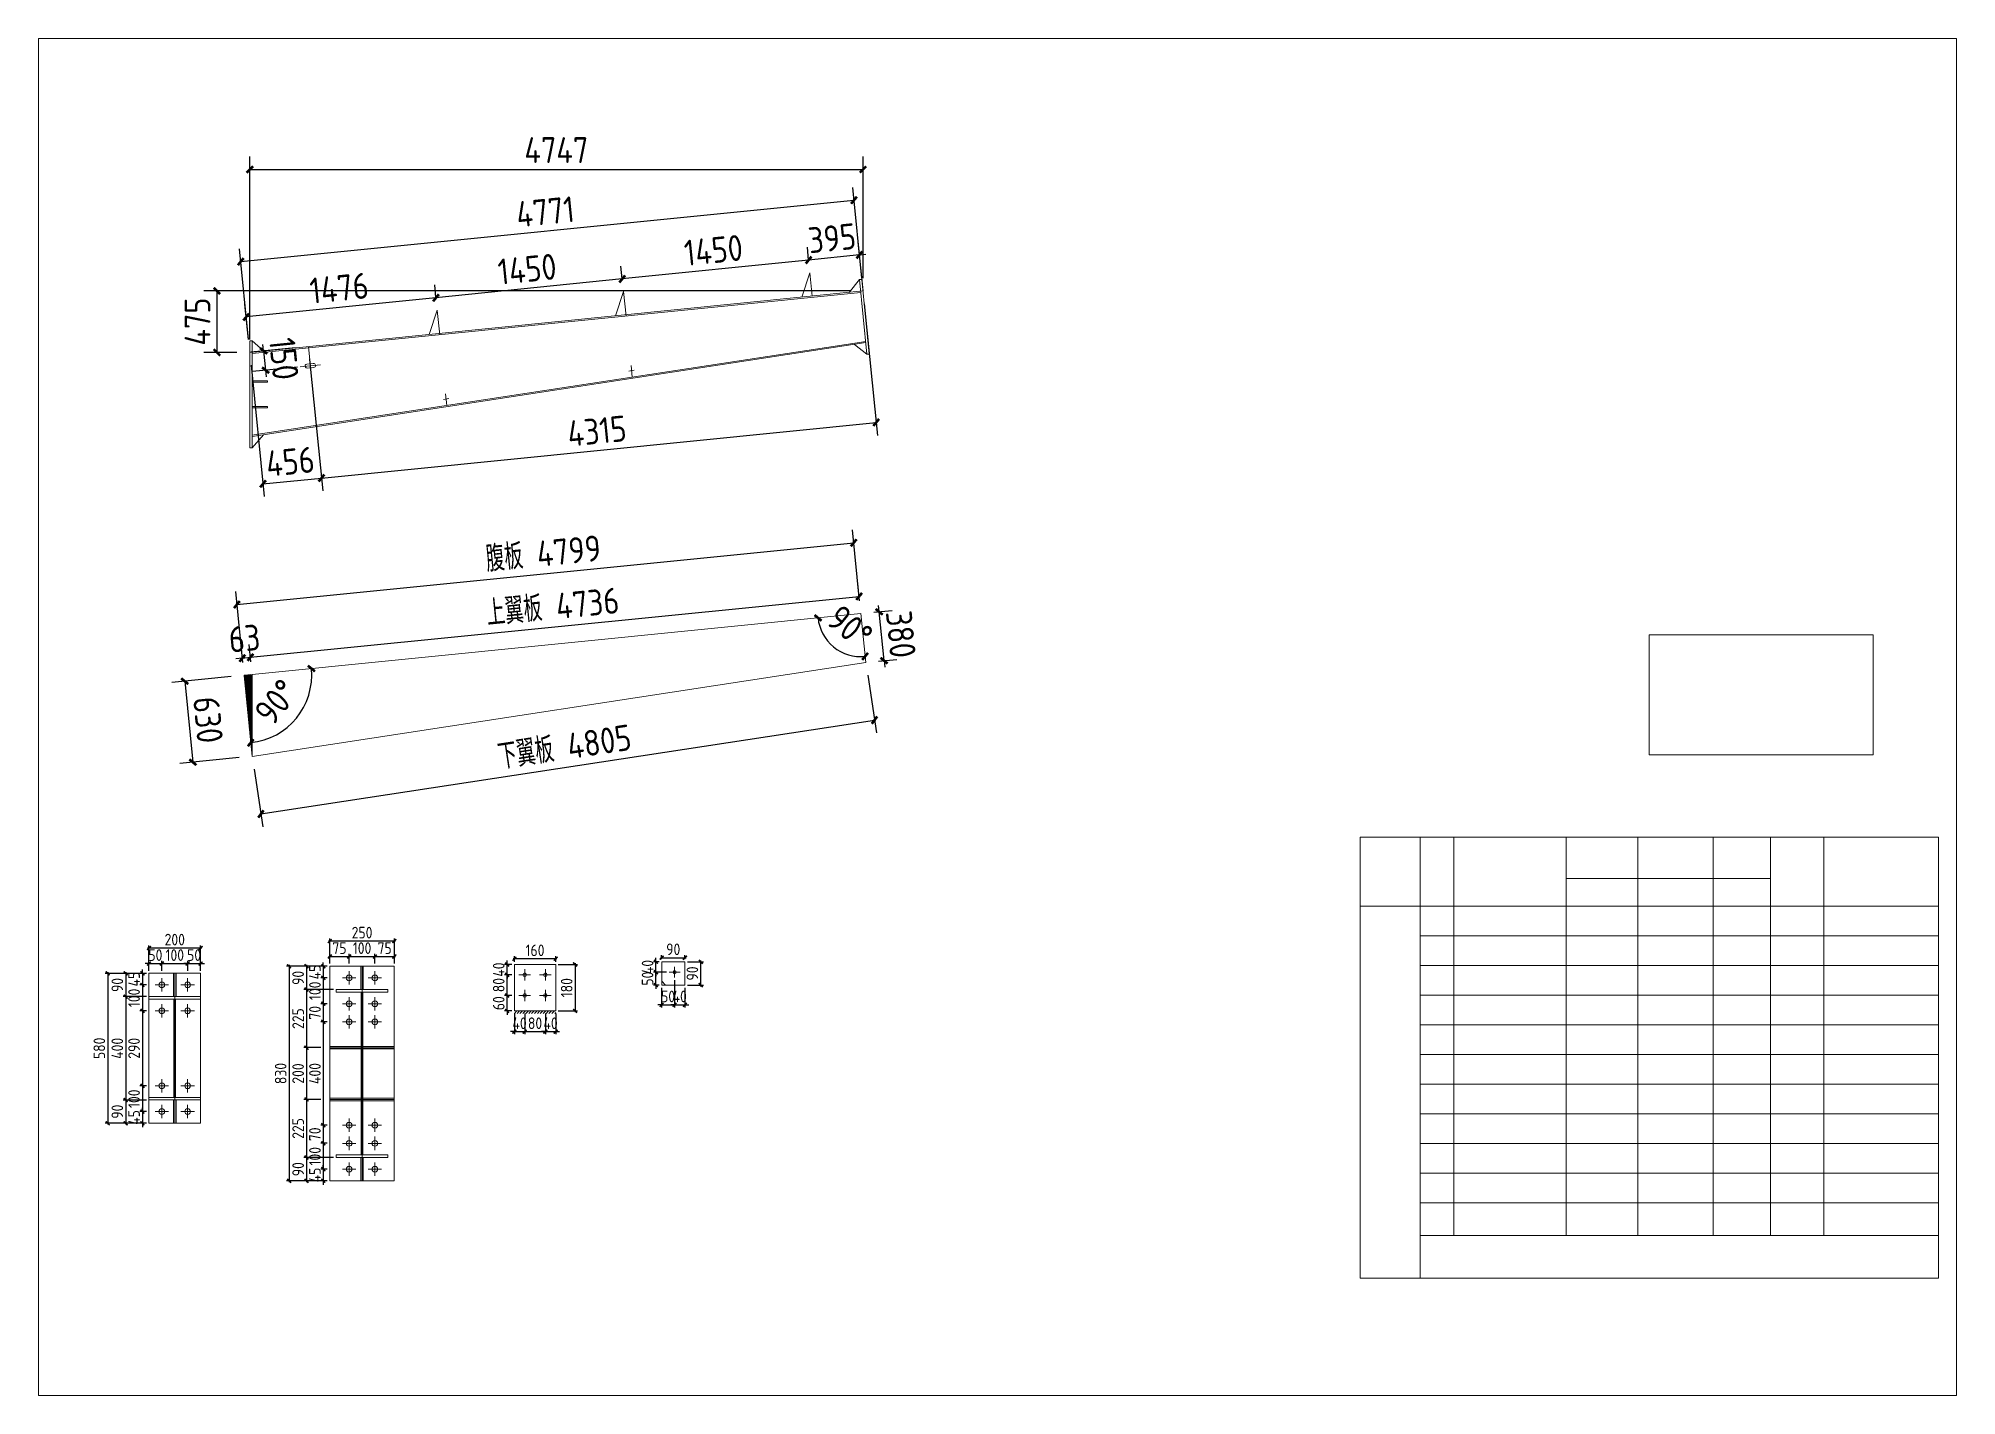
# Model space of a CAD drawing. Extents: x 485428 to 797698, y 56414 to 211814.
# Drawn here: x 733738 to 748588, y 134114 to 144614 of the extents above; entities that cross this region are included whole.
import ezdxf

# ---------------------------------------------------------------- set-up
doc = ezdxf.new("R2010")
doc.units = 0
doc.header["$LTSCALE"] = 1000
doc.header["$MEASUREMENT"] = 0
doc.layers.add('钢架', color=7, linetype='Continuous', lineweight=25)
doc.styles.get("Standard").update_dxf_attribs({"font": 'gbenor.shx', "bigfont": 'gbcbig.shx'})
doc.dimstyles.get("Standard").update_dxf_attribs({"dimscale": 100, "dimtxt": 2, "dimasz": 0.4, "dimexe": 0.5, "dimexo": 1, "dimgap": 0.5, "dimtad": 1, "dimdec": 0, "dimzin": 0, "dimdsep": 46, "dimtxsty": 'Standard', "dimblk": 'ARCHTICK', "dimcen": 0.09, "dimadec": 0, "dimazin": 0, "dimtfac": 1, "dimtdec": 0, "dimtix": 1, "dimtmove": 2, "dimatfit": 3, "dimfxl": 1, "dimtolj": 1, "dimtzin": 0, "dimarcsym": 0})

msp = doc.modelspace()

# ---------------------------------------------------------------- blocks, each defined once
blk = doc.blocks.new('_ArchTick')
at = {"color": 0, "linetype": 'ByBlock', "const_width": 0.4}
blk.add_lwpolyline([(-0.5, -0.5), (0.5, 0.5)], dxfattribs=at)
blk = doc.blocks.new('*D1767')
at = {"color": 3, "lineweight": -2}
for p, q in [((740022, 142660), (735020, 142660)), ((735120, 142660), (735120, 142185)), ((735275, 142185), (735020, 142185))]:
    blk.add_line(p, q, dxfattribs=at)
at = {"layer": 'Defpoints', "color": 0}
for p in [(740122, 142660), (735120, 142185), (735375, 142185)]:
    blk.add_point(p, dxfattribs=at)
at = {"color": 3, "lineweight": -2, "xscale": 50, "yscale": 50, "zscale": 50}
for p, rotation in [((735120, 142660), 90), ((735120, 142185), 270)]:
    blk.add_blockref('_ArchTick', p, dxfattribs=dict(at, rotation=rotation))
at = {"color": 0, "lineweight": 15, "insert": (734970, 142423), "char_height": 200, "attachment_point": 5, "rotation": 90}
blk.add_mtext('\\A1;475', dxfattribs=at)
blk = doc.blocks.new('*D1765')
at = {"color": 3, "lineweight": -2}
for p, q in [((735375, 142285), (735375, 143700)), ((735375, 143600), (740122, 143600)), ((740122, 142760), (740122, 143700))]:
    blk.add_line(p, q, dxfattribs=at)
at = {"layer": 'Defpoints', "color": 0}
for p in [(740122, 143600), (740122, 142660), (735375, 142185)]:
    blk.add_point(p, dxfattribs=at)
at = {"color": 3, "lineweight": -2, "xscale": 50, "yscale": 50, "zscale": 50, "rotation": 180}
blk.add_blockref('_ArchTick', (735375, 143600), dxfattribs=at)
at = {"color": 3, "lineweight": -2, "xscale": 50, "yscale": 50, "zscale": 50}
blk.add_blockref('_ArchTick', (740122, 143600), dxfattribs=at)
at = {"color": 0, "lineweight": 15, "insert": (737748, 143750), "char_height": 200, "attachment_point": 5}
blk.add_mtext('\\A1;4747', dxfattribs=at)
blk = doc.blocks.new('*D1768')
at = {"color": 3, "lineweight": -2}
for p, q in [((740094, 142939), (740084, 143038)), ((739701, 142899), (739651, 142894)), ((739701, 142899), (739691, 142999)), ((740094, 142939), (739701, 142899)), ((740094, 142939), (740144, 142944))]:
    blk.add_line(p, q, dxfattribs=at)
at = {"layer": 'Defpoints', "color": 0}
for p in [(739701, 142899), (739711, 142799), (740104, 142839)]:
    blk.add_point(p, dxfattribs=at)
at = {"color": 3, "lineweight": -2, "xscale": 50, "yscale": 50, "zscale": 50}
for p, rotation in [((739701, 142899), 5.777421643194059), ((740094, 142939), 185.7774216431941)]:
    blk.add_blockref('_ArchTick', p, dxfattribs=dict(at, rotation=rotation))
at = {"color": 0, "lineweight": 15, "insert": (739882, 143068), "char_height": 200, "attachment_point": 5, "rotation": 5.7774}
blk.add_mtext('\\A1;395', dxfattribs=at)
blk = doc.blocks.new('*D1769')
at = {"color": 3, "lineweight": -2}
for p, q in [((739701, 142899), (738258, 142753)), ((739701, 142899), (739691, 142999)), ((738258, 142755), (738248, 142853))]:
    blk.add_line(p, q, dxfattribs=at)
at = {"layer": 'Defpoints', "color": 0}
for p in [(738258, 142753), (739711, 142799), (738268, 142655)]:
    blk.add_point(p, dxfattribs=at)
at = {"color": 3, "lineweight": -2, "xscale": 50, "yscale": 50, "zscale": 50}
for p, rotation in [((739701, 142899), 5.777421643184004), ((738258, 142753), 185.777421643184)]:
    blk.add_blockref('_ArchTick', p, dxfattribs=dict(at, rotation=rotation))
at = {"color": 0, "lineweight": 15, "insert": (738964, 142975), "char_height": 200, "attachment_point": 5, "rotation": 5.7774}
blk.add_mtext('\\A1;1450', dxfattribs=at)
blk = doc.blocks.new('*D1770')
at = {"color": 3, "lineweight": -2}
for p, q in [((738258, 142753), (736816, 142607)), ((738258, 142755), (738248, 142853)), ((736815, 142609), (736806, 142707))]:
    blk.add_line(p, q, dxfattribs=at)
at = {"layer": 'Defpoints', "color": 0}
for p in [(736816, 142607), (738268, 142655), (736826, 142510)]:
    blk.add_point(p, dxfattribs=at)
at = {"color": 3, "lineweight": -2, "xscale": 50, "yscale": 50, "zscale": 50}
for p, rotation in [((738258, 142753), 5.777421643184004), ((736816, 142607), 185.777421643184)]:
    blk.add_blockref('_ArchTick', p, dxfattribs=dict(at, rotation=rotation))
at = {"color": 0, "lineweight": 15, "insert": (737522, 142829), "char_height": 200, "attachment_point": 5, "rotation": 5.7774}
blk.add_mtext('\\A1;1450', dxfattribs=at)
blk = doc.blocks.new('*D1771')
at = {"color": 3, "lineweight": -2}
for p, q in [((736816, 142607), (735347, 142459)), ((736815, 142609), (736806, 142707)), ((735365, 142285), (735337, 142558))]:
    blk.add_line(p, q, dxfattribs=at)
at = {"layer": 'Defpoints', "color": 0}
for p in [(735347, 142459), (736826, 142510), (735375, 142185)]:
    blk.add_point(p, dxfattribs=at)
at = {"color": 3, "lineweight": -2, "xscale": 50, "yscale": 50, "zscale": 50}
for p, rotation in [((736816, 142607), 5.777421643184004), ((735347, 142459), 185.777421643184)]:
    blk.add_blockref('_ArchTick', p, dxfattribs=dict(at, rotation=rotation))
at = {"color": 0, "lineweight": 15, "insert": (736066, 142682), "char_height": 200, "attachment_point": 5, "rotation": 5.7774}
blk.add_mtext('\\A1;1476', dxfattribs=at)
blk = doc.blocks.new('*D1772')
at = {"color": 3, "lineweight": -2}
for p, q in [((740112, 142759), (740042, 143461)), ((735305, 142887), (740052, 143362)), ((735365, 142285), (735295, 142986))]:
    blk.add_line(p, q, dxfattribs=at)
at = {"layer": 'Defpoints', "color": 0}
for p in [(740052, 143362), (740122, 142660), (735375, 142185)]:
    blk.add_point(p, dxfattribs=at)
at = {"color": 3, "lineweight": -2, "xscale": 50, "yscale": 50, "zscale": 50}
for p, rotation in [((740052, 143362), 5.710593136719189), ((735305, 142887), 185.7105931367192)]:
    blk.add_blockref('_ArchTick', p, dxfattribs=dict(at, rotation=rotation))
at = {"color": 0, "lineweight": 15, "insert": (737663, 143273), "char_height": 200, "attachment_point": 5, "rotation": 5.7106}
blk.add_mtext('\\A1;4771', dxfattribs=at)
blk = doc.blocks.new('*D1773')
at = {"color": 3, "lineweight": -2}
for p, q in [((735838, 142131), (735940, 141114)), ((735385, 142086), (735487, 141069)), ((735477, 141168), (735930, 141213))]:
    blk.add_line(p, q, dxfattribs=at)
at = {"layer": 'Defpoints', "color": 0}
for p in [(735375, 142185), (735828, 142231), (735930, 141213)]:
    blk.add_point(p, dxfattribs=at)
at = {"color": 3, "lineweight": -2, "xscale": 50, "yscale": 50, "zscale": 50}
for p, rotation in [((735930, 141213), 5.710593137490181), ((735477, 141168), 185.7105931374902)]:
    blk.add_blockref('_ArchTick', p, dxfattribs=dict(at, rotation=rotation))
at = {"color": 0, "lineweight": 15, "insert": (735688, 141340), "char_height": 200, "attachment_point": 5, "rotation": 5.7106}
blk.add_mtext('\\A1;456', dxfattribs=at)
blk = doc.blocks.new('*D1774')
at = {"color": 3, "lineweight": -2}
for p, q in [((740132, 142560), (740234, 141543)), ((735838, 142131), (735940, 141114)), ((735930, 141213), (740224, 141643))]:
    blk.add_line(p, q, dxfattribs=at)
at = {"layer": 'Defpoints', "color": 0}
for p in [(740122, 142660), (735828, 142231), (740224, 141643)]:
    blk.add_point(p, dxfattribs=at)
at = {"color": 3, "lineweight": -2, "xscale": 50, "yscale": 50, "zscale": 50}
for p, rotation in [((740224, 141643), 5.710593137471338), ((735930, 141213), 185.7105931374713)]:
    blk.add_blockref('_ArchTick', p, dxfattribs=dict(at, rotation=rotation))
at = {"color": 0, "lineweight": 15, "insert": (738062, 141577), "char_height": 200, "attachment_point": 5, "rotation": 5.7106}
blk.add_mtext('\\A1;4315', dxfattribs=at)
blk = doc.blocks.new('*D1775')
at = {"color": 3, "lineweight": -2}
for p, q in [((735320, 139786), (735307, 139919)), ((735383, 139792), (735370, 139925)), ((735317, 139819), (735267, 139814)), ((735317, 139819), (735380, 139826)), ((735380, 139826), (735429, 139831))]:
    blk.add_line(p, q, dxfattribs=at)
at = {"layer": 'Defpoints', "color": 0}
for p in [(735380, 139826), (735330, 139687), (735393, 139693)]:
    blk.add_point(p, dxfattribs=at)
at = {"color": 3, "lineweight": -2, "xscale": 50, "yscale": 50, "zscale": 50}
for p, rotation in [((735317, 139819), 5.710593137494398), ((735380, 139826), 185.7105931374944)]:
    blk.add_blockref('_ArchTick', p, dxfattribs=dict(at, rotation=rotation))
at = {"color": 0, "lineweight": 15, "insert": (735333, 139972), "char_height": 200, "attachment_point": 5, "rotation": 5.7106}
blk.add_mtext('\\A1;63', dxfattribs=at)
blk = doc.blocks.new('*D1776')
at = {"color": 3, "lineweight": -2}
for p, q in [((740095, 140264), (740082, 140396)), ((735380, 139826), (740092, 140297)), ((735383, 139792), (735370, 139925))]:
    blk.add_line(p, q, dxfattribs=at)
at = {"layer": 'Defpoints', "color": 0}
for p in [(740092, 140297), (740105, 140164), (735393, 139693)]:
    blk.add_point(p, dxfattribs=at)
at = {"color": 3, "lineweight": -2, "xscale": 50, "yscale": 50, "zscale": 50}
for p, rotation in [((740092, 140297), 5.710593137471338), ((735380, 139826), 185.7105931374713)]:
    blk.add_blockref('_ArchTick', p, dxfattribs=dict(at, rotation=rotation))
at = {"color": 0, "lineweight": 15, "insert": (737720, 140217), "char_height": 200, "attachment_point": 5, "rotation": 5.7106}
blk.add_mtext('\\A1;上翼板 4736', dxfattribs=at)
blk = doc.blocks.new('*D1766')
at = {"color": 3, "lineweight": -2}
for p, q in [((740095, 140264), (740040, 140811)), ((735275, 140234), (740050, 140712)), ((735320, 139786), (735266, 140334))]:
    blk.add_line(p, q, dxfattribs=at)
at = {"layer": 'Defpoints', "color": 0}
for p in [(740050, 140712), (740105, 140164), (735330, 139687)]:
    blk.add_point(p, dxfattribs=at)
at = {"color": 3, "lineweight": -2, "xscale": 50, "yscale": 50, "zscale": 50}
for p, rotation in [((740050, 140712), 5.710593137499912), ((735275, 140234), 185.7105931374999)]:
    blk.add_blockref('_ArchTick', p, dxfattribs=dict(at, rotation=rotation))
at = {"color": 0, "lineweight": 15, "insert": (737647, 140629), "char_height": 200, "attachment_point": 5, "rotation": 5.7106}
blk.add_mtext('\\A1;腹板 4799', dxfattribs=at)
blk = doc.blocks.new('*D1777')
at = {"color": 3, "lineweight": -2}
for p, q in [((740158, 139687), (740226, 139241)), ((735461, 138614), (740211, 139340)), ((735408, 138961), (735476, 138515))]:
    blk.add_line(p, q, dxfattribs=at)
at = {"layer": 'Defpoints', "color": 0}
for p in [(740143, 139786), (740211, 139340), (735393, 139060)]:
    blk.add_point(p, dxfattribs=at)
at = {"color": 3, "lineweight": -2, "xscale": 50, "yscale": 50, "zscale": 50}
for p, rotation in [((740211, 139340), 8.69224909742612), ((735461, 138614), 188.6922490974261)]:
    blk.add_blockref('_ArchTick', p, dxfattribs=dict(at, rotation=rotation))
at = {"color": 0, "lineweight": 15, "insert": (737812, 139132), "char_height": 200, "attachment_point": 5, "rotation": 8.6922}
blk.add_mtext('\\A1;下翼板 4805', dxfattribs=at)
blk = doc.blocks.new('*D1778')
at = {"color": 3, "lineweight": -2}
for p, q in [((740205, 140174), (740347, 140188)), ((740247, 140178), (740242, 140228)), ((740285, 139800), (740247, 140178)), ((740242, 139796), (740385, 139810)), ((740285, 139800), (740290, 139750))]:
    blk.add_line(p, q, dxfattribs=at)
at = {"layer": 'Defpoints', "color": 0}
for p in [(740105, 140164), (740247, 140178), (740143, 139786)]:
    blk.add_point(p, dxfattribs=at)
at = {"color": 3, "lineweight": -2, "xscale": 50, "yscale": 50, "zscale": 50}
for p, rotation in [((740247, 140178), 275.7105931374983), ((740285, 139800), 95.71059313749835)]:
    blk.add_blockref('_ArchTick', p, dxfattribs=dict(at, rotation=rotation))
at = {"color": 0, "lineweight": 15, "insert": (740415, 140004), "char_height": 200, "attachment_point": 5, "rotation": 275.7106}
blk.add_mtext('\\A1;380', dxfattribs=at)
blk = doc.blocks.new('*D1779')
at = {"color": 3, "lineweight": -2}
for p, q in [((735231, 139677), (734772, 139631)), ((734871, 139641), (734934, 139014)), ((735293, 139050), (734834, 139004))]:
    blk.add_line(p, q, dxfattribs=at)
at = {"layer": 'Defpoints', "color": 0}
for p in [(735330, 139687), (734934, 139014), (735393, 139060)]:
    blk.add_point(p, dxfattribs=at)
at = {"color": 3, "lineweight": -2, "xscale": 50, "yscale": 50, "zscale": 50}
for p, rotation in [((734871, 139641), 95.71059313748569), ((734934, 139014), 275.7105931374857)]:
    blk.add_blockref('_ArchTick', p, dxfattribs=dict(at, rotation=rotation))
at = {"color": 0, "lineweight": 15, "insert": (735052, 139342), "char_height": 200, "attachment_point": 5, "rotation": 275.7106}
blk.add_mtext('\\A1;630', dxfattribs=at)
blk = doc.blocks.new('*D1764')
at = {"color": 3, "lineweight": -2}
for p, q in [((735729, 142221), (735382, 142186)), ((735482, 142196), (735477, 142246)), ((735482, 142196), (735497, 142047)), ((735744, 142071), (735397, 142037)), ((735497, 142047), (735502, 141997))]:
    blk.add_line(p, q, dxfattribs=at)
at = {"layer": 'Defpoints', "color": 0}
for p in [(735828, 142231), (735497, 142047), (735843, 142081)]:
    blk.add_point(p, dxfattribs=at)
at = {"color": 3, "lineweight": -2, "xscale": 50, "yscale": 50, "zscale": 50}
for p, rotation in [((735482, 142196), 275.7105931374554), ((735497, 142047), 95.71059313745542)]:
    blk.add_blockref('_ArchTick', p, dxfattribs=dict(at, rotation=rotation))
at = {"color": 0, "lineweight": 15, "insert": (735639, 142136), "char_height": 200, "attachment_point": 5, "rotation": 275.7106}
blk.add_mtext('\\A1;150', dxfattribs=at)
blk = doc.blocks.new('*D1781')
at = {"color": 0, "lineweight": -2}
blk.add_arc((735330, 139687), 524, 275.7106, 5.7106, dxfattribs=at)
at = {"layer": 'Defpoints', "color": 0}
for p in [(740105, 140164), (735330, 139687), (735393, 139693), (735636, 139261), (735393, 139060)]:
    blk.add_point(p, dxfattribs=at)
at = {"color": 0, "lineweight": -2, "xscale": 50, "yscale": 50, "zscale": 50}
for p, rotation in [((735852, 139739), 95.7105931374976), ((735382, 139165), 185.7105931374847)]:
    blk.add_blockref('_ArchTick', p, dxfattribs=dict(at, rotation=rotation))
at = {"color": 0, "lineweight": 15, "insert": (735581, 139481), "char_height": 200, "attachment_point": 5, "rotation": 50.7106}
blk.add_mtext('\\A1;90°', dxfattribs=at)
blk = doc.blocks.new('*D1973')
at = {"color": 3, "lineweight": -2}
for p, q in [((734594, 137457), (734564, 137457)), ((734594, 137401), (734594, 137477)), ((734594, 137457), (734694, 137457)), ((734694, 137401), (734694, 137477)), ((734694, 137457), (734724, 137457))]:
    blk.add_line(p, q, dxfattribs=at)
at = {"layer": 'Defpoints', "color": 0}
for p in [(734594, 137381), (734694, 137457), (734694, 137381)]:
    blk.add_point(p, dxfattribs=at)
at = {"color": 3, "lineweight": -2, "xscale": 30, "yscale": 30, "zscale": 30}
blk.add_blockref('_ArchTick', (734594, 137457), dxfattribs=at)
at = {"color": 3, "lineweight": -2, "xscale": 30, "yscale": 30, "zscale": 30, "rotation": 180}
blk.add_blockref('_ArchTick', (734694, 137457), dxfattribs=at)
at = {"color": 0, "lineweight": 15, "insert": (734644, 137522), "char_height": 90, "attachment_point": 5}
blk.add_mtext('\\A1;50', dxfattribs=at)
blk = doc.blocks.new('*D1954')
at = {"color": 3, "lineweight": -2}
for p, q in [((734684, 137457), (734904, 137457)), ((734694, 137401), (734694, 137477)), ((734894, 137401), (734894, 137477))]:
    blk.add_line(p, q, dxfattribs=at)
at = {"layer": 'Defpoints', "color": 0}
for p in [(734694, 137381), (734894, 137457), (734894, 137381)]:
    blk.add_point(p, dxfattribs=at)
at = {"color": 3, "lineweight": -2, "xscale": 30, "yscale": 30, "zscale": 30, "rotation": 180}
blk.add_blockref('_ArchTick', (734694, 137457), dxfattribs=at)
at = {"color": 3, "lineweight": -2, "xscale": 30, "yscale": 30, "zscale": 30}
blk.add_blockref('_ArchTick', (734894, 137457), dxfattribs=at)
at = {"color": 0, "lineweight": 15, "insert": (734794, 137522), "char_height": 90, "attachment_point": 5}
blk.add_mtext('\\A1;100', dxfattribs=at)
blk = doc.blocks.new('*D1974')
at = {"color": 3, "lineweight": -2}
for p, q in [((734894, 137457), (734864, 137457)), ((734894, 137401), (734894, 137477)), ((734894, 137457), (734994, 137457)), ((734994, 137401), (734994, 137477)), ((734994, 137457), (735024, 137457))]:
    blk.add_line(p, q, dxfattribs=at)
at = {"layer": 'Defpoints', "color": 0}
for p in [(734894, 137381), (734994, 137457), (734994, 137381)]:
    blk.add_point(p, dxfattribs=at)
at = {"color": 3, "lineweight": -2, "xscale": 30, "yscale": 30, "zscale": 30}
blk.add_blockref('_ArchTick', (734894, 137457), dxfattribs=at)
at = {"color": 3, "lineweight": -2, "xscale": 30, "yscale": 30, "zscale": 30, "rotation": 180}
blk.add_blockref('_ArchTick', (734994, 137457), dxfattribs=at)
at = {"color": 0, "lineweight": 15, "insert": (734944, 137522), "char_height": 90, "attachment_point": 5}
blk.add_mtext('\\A1;50', dxfattribs=at)
blk = doc.blocks.new('*D1955')
at = {"color": 3, "lineweight": -2}
for p, q in [((734574, 137381), (734524, 137381)), ((734544, 137381), (734544, 137411)), ((734544, 137381), (734544, 137291)), ((734574, 137291), (734524, 137291)), ((734544, 137291), (734544, 137261))]:
    blk.add_line(p, q, dxfattribs=at)
at = {"layer": 'Defpoints', "color": 0}
for p in [(734594, 137381), (734544, 137291), (734594, 137291)]:
    blk.add_point(p, dxfattribs=at)
at = {"color": 3, "lineweight": -2, "xscale": 30, "yscale": 30, "zscale": 30}
for p, rotation in [((734544, 137381), 270), ((734544, 137291), 90)]:
    blk.add_blockref('_ArchTick', p, dxfattribs=dict(at, rotation=rotation))
at = {"color": 0, "lineweight": 15, "insert": (734479, 137336), "char_height": 90, "attachment_point": 5, "rotation": 90}
blk.add_mtext('\\A1;45', dxfattribs=at)
blk = doc.blocks.new('*D1956')
at = {"color": 3, "lineweight": -2}
for p, q in [((734574, 137291), (734524, 137291)), ((734544, 137301), (734544, 137081)), ((734574, 137091), (734524, 137091))]:
    blk.add_line(p, q, dxfattribs=at)
at = {"layer": 'Defpoints', "color": 0}
for p in [(734594, 137291), (734544, 137091), (734594, 137091)]:
    blk.add_point(p, dxfattribs=at)
at = {"color": 3, "lineweight": -2, "xscale": 30, "yscale": 30, "zscale": 30}
for p, rotation in [((734544, 137291), 90), ((734544, 137091), 270)]:
    blk.add_blockref('_ArchTick', p, dxfattribs=dict(at, rotation=rotation))
at = {"color": 0, "lineweight": 15, "insert": (734479, 137191), "char_height": 90, "attachment_point": 5, "rotation": 90}
blk.add_mtext('\\A1;100', dxfattribs=at)
blk = doc.blocks.new('*D1957')
at = {"color": 3, "lineweight": -2}
for p, q in [((734574, 137091), (734524, 137091)), ((734544, 137101), (734544, 136501)), ((734574, 136511), (734524, 136511))]:
    blk.add_line(p, q, dxfattribs=at)
at = {"layer": 'Defpoints', "color": 0}
for p in [(734594, 137091), (734544, 136511), (734594, 136511)]:
    blk.add_point(p, dxfattribs=at)
at = {"color": 3, "lineweight": -2, "xscale": 30, "yscale": 30, "zscale": 30}
for p, rotation in [((734544, 137091), 90), ((734544, 136511), 270)]:
    blk.add_blockref('_ArchTick', p, dxfattribs=dict(at, rotation=rotation))
at = {"color": 0, "lineweight": 15, "insert": (734479, 136801), "char_height": 90, "attachment_point": 5, "rotation": 90}
blk.add_mtext('\\A1;290', dxfattribs=at)
blk = doc.blocks.new('*D1958')
at = {"color": 3, "lineweight": -2}
for p, q in [((734574, 136511), (734524, 136511)), ((734544, 136521), (734544, 136301)), ((734574, 136311), (734524, 136311))]:
    blk.add_line(p, q, dxfattribs=at)
at = {"layer": 'Defpoints', "color": 0}
for p in [(734594, 136511), (734544, 136311), (734594, 136311)]:
    blk.add_point(p, dxfattribs=at)
at = {"color": 3, "lineweight": -2, "xscale": 30, "yscale": 30, "zscale": 30}
for p, rotation in [((734544, 136511), 90), ((734544, 136311), 270)]:
    blk.add_blockref('_ArchTick', p, dxfattribs=dict(at, rotation=rotation))
at = {"color": 0, "lineweight": 15, "insert": (734479, 136411), "char_height": 90, "attachment_point": 5, "rotation": 90}
blk.add_mtext('\\A1;100', dxfattribs=at)
blk = doc.blocks.new('*D1959')
at = {"color": 3, "lineweight": -2}
for p, q in [((734544, 136311), (734544, 136341)), ((734574, 136311), (734524, 136311)), ((734574, 136221), (734524, 136221)), ((734544, 136311), (734544, 136221)), ((734544, 136221), (734544, 136191))]:
    blk.add_line(p, q, dxfattribs=at)
at = {"layer": 'Defpoints', "color": 0}
for p in [(734544, 136221), (734594, 136311), (734594, 136221)]:
    blk.add_point(p, dxfattribs=at)
at = {"color": 3, "lineweight": -2, "xscale": 30, "yscale": 30, "zscale": 30}
for p, rotation in [((734544, 136311), 270), ((734544, 136221), 90)]:
    blk.add_blockref('_ArchTick', p, dxfattribs=dict(at, rotation=rotation))
at = {"color": 0, "lineweight": 15, "insert": (734479, 136266), "char_height": 90, "attachment_point": 5, "rotation": 90}
blk.add_mtext('\\A1;45', dxfattribs=at)
blk = doc.blocks.new('*D1975')
at = {"color": 3, "lineweight": -2}
for p, q in [((734574, 137381), (734394, 137381)), ((734414, 137391), (734414, 137191)), ((734574, 137201), (734394, 137201))]:
    blk.add_line(p, q, dxfattribs=at)
at = {"layer": 'Defpoints', "color": 0}
for p in [(734594, 137381), (734414, 137201), (734594, 137201)]:
    blk.add_point(p, dxfattribs=at)
at = {"color": 3, "lineweight": -2, "xscale": 30, "yscale": 30, "zscale": 30}
for p, rotation in [((734414, 137381), 90), ((734414, 137201), 270)]:
    blk.add_blockref('_ArchTick', p, dxfattribs=dict(at, rotation=rotation))
at = {"color": 0, "lineweight": 15, "insert": (734349, 137291), "char_height": 90, "attachment_point": 5, "rotation": 90}
blk.add_mtext('\\A1;90', dxfattribs=at)
blk = doc.blocks.new('*D1976')
at = {"color": 3, "lineweight": -2}
for p, q in [((734574, 137201), (734394, 137201)), ((734414, 137211), (734414, 136391)), ((734574, 136401), (734394, 136401))]:
    blk.add_line(p, q, dxfattribs=at)
at = {"layer": 'Defpoints', "color": 0}
for p in [(734594, 137201), (734414, 136401), (734594, 136401)]:
    blk.add_point(p, dxfattribs=at)
at = {"color": 3, "lineweight": -2, "xscale": 30, "yscale": 30, "zscale": 30}
for p, rotation in [((734414, 137201), 90), ((734414, 136401), 270)]:
    blk.add_blockref('_ArchTick', p, dxfattribs=dict(at, rotation=rotation))
at = {"color": 0, "lineweight": 15, "insert": (734349, 136801), "char_height": 90, "attachment_point": 5, "rotation": 90}
blk.add_mtext('\\A1;400', dxfattribs=at)
blk = doc.blocks.new('*D1977')
at = {"color": 3, "lineweight": -2}
for p, q in [((734574, 136401), (734394, 136401)), ((734414, 136411), (734414, 136211)), ((734574, 136221), (734394, 136221))]:
    blk.add_line(p, q, dxfattribs=at)
at = {"layer": 'Defpoints', "color": 0}
for p in [(734594, 136401), (734414, 136221), (734594, 136221)]:
    blk.add_point(p, dxfattribs=at)
at = {"color": 3, "lineweight": -2, "xscale": 30, "yscale": 30, "zscale": 30}
for p, rotation in [((734414, 136401), 90), ((734414, 136221), 270)]:
    blk.add_blockref('_ArchTick', p, dxfattribs=dict(at, rotation=rotation))
at = {"color": 0, "lineweight": 15, "insert": (734349, 136311), "char_height": 90, "attachment_point": 5, "rotation": 90}
blk.add_mtext('\\A1;90', dxfattribs=at)
blk = doc.blocks.new('*D1978')
at = {"color": 3, "lineweight": -2}
for p, q in [((734574, 137381), (734255, 137381)), ((734275, 137391), (734275, 136211)), ((734574, 136221), (734255, 136221))]:
    blk.add_line(p, q, dxfattribs=at)
at = {"layer": 'Defpoints', "color": 0}
for p in [(734594, 137381), (734275, 136221), (734594, 136221)]:
    blk.add_point(p, dxfattribs=at)
at = {"color": 3, "lineweight": -2, "xscale": 30, "yscale": 30, "zscale": 30}
for p, rotation in [((734275, 137381), 90), ((734275, 136221), 270)]:
    blk.add_blockref('_ArchTick', p, dxfattribs=dict(at, rotation=rotation))
at = {"color": 0, "lineweight": 15, "insert": (734210, 136801), "char_height": 90, "attachment_point": 5, "rotation": 90}
blk.add_mtext('\\A1;580', dxfattribs=at)
blk = doc.blocks.new('*D1979')
at = {"color": 3, "lineweight": -2}
for p, q in [((735004, 137577), (734584, 137577)), ((734594, 137401), (734594, 137597)), ((734994, 137401), (734994, 137597))]:
    blk.add_line(p, q, dxfattribs=at)
at = {"layer": 'Defpoints', "color": 0}
for p in [(734594, 137577), (734594, 137381), (734994, 137381)]:
    blk.add_point(p, dxfattribs=at)
at = {"color": 3, "lineweight": -2, "xscale": 30, "yscale": 30, "zscale": 30, "rotation": 180}
blk.add_blockref('_ArchTick', (734594, 137577), dxfattribs=at)
at = {"color": 3, "lineweight": -2, "xscale": 30, "yscale": 30, "zscale": 30}
blk.add_blockref('_ArchTick', (734994, 137577), dxfattribs=at)
at = {"color": 0, "lineweight": 15, "insert": (734794, 137642), "char_height": 90, "attachment_point": 5}
blk.add_mtext('\\A1;200', dxfattribs=at)
blk = doc.blocks.new('*D1980')
at = {"color": 3, "lineweight": -2}
for p, q in [((735984, 137511), (736154, 137511)), ((735994, 137456), (735994, 137531)), ((736144, 137456), (736144, 137531))]:
    blk.add_line(p, q, dxfattribs=at)
at = {"layer": 'Defpoints', "color": 0}
for p in [(736144, 137511), (735994, 137436), (736144, 137436)]:
    blk.add_point(p, dxfattribs=at)
at = {"color": 3, "lineweight": -2, "xscale": 30, "yscale": 30, "zscale": 30, "rotation": 180}
blk.add_blockref('_ArchTick', (735994, 137511), dxfattribs=at)
at = {"color": 3, "lineweight": -2, "xscale": 30, "yscale": 30, "zscale": 30}
blk.add_blockref('_ArchTick', (736144, 137511), dxfattribs=at)
at = {"color": 0, "lineweight": 15, "insert": (736069, 137576), "char_height": 90, "attachment_point": 5}
blk.add_mtext('\\A1;75', dxfattribs=at)
blk = doc.blocks.new('*D1960')
at = {"color": 3, "lineweight": -2}
for p, q in [((736134, 137511), (736354, 137511)), ((736144, 137456), (736144, 137531)), ((736344, 137456), (736344, 137531))]:
    blk.add_line(p, q, dxfattribs=at)
at = {"layer": 'Defpoints', "color": 0}
for p in [(736344, 137511), (736144, 137436), (736344, 137436)]:
    blk.add_point(p, dxfattribs=at)
at = {"color": 3, "lineweight": -2, "xscale": 30, "yscale": 30, "zscale": 30, "rotation": 180}
blk.add_blockref('_ArchTick', (736144, 137511), dxfattribs=at)
at = {"color": 3, "lineweight": -2, "xscale": 30, "yscale": 30, "zscale": 30}
blk.add_blockref('_ArchTick', (736344, 137511), dxfattribs=at)
at = {"color": 0, "lineweight": 15, "insert": (736244, 137576), "char_height": 90, "attachment_point": 5}
blk.add_mtext('\\A1;100', dxfattribs=at)
blk = doc.blocks.new('*D1981')
at = {"color": 3, "lineweight": -2}
for p, q in [((736334, 137511), (736504, 137511)), ((736344, 137456), (736344, 137531)), ((736494, 137456), (736494, 137531))]:
    blk.add_line(p, q, dxfattribs=at)
at = {"layer": 'Defpoints', "color": 0}
for p in [(736494, 137511), (736344, 137436), (736494, 137436)]:
    blk.add_point(p, dxfattribs=at)
at = {"color": 3, "lineweight": -2, "xscale": 30, "yscale": 30, "zscale": 30, "rotation": 180}
blk.add_blockref('_ArchTick', (736344, 137511), dxfattribs=at)
at = {"color": 3, "lineweight": -2, "xscale": 30, "yscale": 30, "zscale": 30}
blk.add_blockref('_ArchTick', (736494, 137511), dxfattribs=at)
at = {"color": 0, "lineweight": 15, "insert": (736419, 137576), "char_height": 90, "attachment_point": 5}
blk.add_mtext('\\A1;75', dxfattribs=at)
blk = doc.blocks.new('*D1961')
at = {"color": 3, "lineweight": -2}
for p, q in [((735974, 137436), (735924, 137436)), ((735944, 137436), (735944, 137466)), ((735944, 137436), (735944, 137346)), ((735974, 137346), (735924, 137346)), ((735944, 137346), (735944, 137316))]:
    blk.add_line(p, q, dxfattribs=at)
at = {"layer": 'Defpoints', "color": 0}
for p in [(735994, 137436), (735944, 137346), (735994, 137346)]:
    blk.add_point(p, dxfattribs=at)
at = {"color": 3, "lineweight": -2, "xscale": 30, "yscale": 30, "zscale": 30}
for p, rotation in [((735944, 137436), 270), ((735944, 137346), 90)]:
    blk.add_blockref('_ArchTick', p, dxfattribs=dict(at, rotation=rotation))
at = {"color": 0, "lineweight": 15, "insert": (735879, 137391), "char_height": 90, "attachment_point": 5, "rotation": 90}
blk.add_mtext('\\A1;45', dxfattribs=at)
blk = doc.blocks.new('*D1962')
at = {"color": 3, "lineweight": -2}
for p, q in [((735974, 137346), (735924, 137346)), ((735944, 137356), (735944, 137136)), ((735974, 137146), (735924, 137146))]:
    blk.add_line(p, q, dxfattribs=at)
at = {"layer": 'Defpoints', "color": 0}
for p in [(735994, 137346), (735944, 137146), (735994, 137146)]:
    blk.add_point(p, dxfattribs=at)
at = {"color": 3, "lineweight": -2, "xscale": 30, "yscale": 30, "zscale": 30}
for p, rotation in [((735944, 137346), 90), ((735944, 137146), 270)]:
    blk.add_blockref('_ArchTick', p, dxfattribs=dict(at, rotation=rotation))
at = {"color": 0, "lineweight": 15, "insert": (735879, 137246), "char_height": 90, "attachment_point": 5, "rotation": 90}
blk.add_mtext('\\A1;100', dxfattribs=at)
blk = doc.blocks.new('*D1963')
at = {"color": 3, "lineweight": -2}
for p, q in [((735974, 137146), (735924, 137146)), ((735944, 137156), (735944, 136996)), ((735974, 137006), (735924, 137006))]:
    blk.add_line(p, q, dxfattribs=at)
at = {"layer": 'Defpoints', "color": 0}
for p in [(735994, 137146), (735944, 137006), (735994, 137006)]:
    blk.add_point(p, dxfattribs=at)
at = {"color": 3, "lineweight": -2, "xscale": 30, "yscale": 30, "zscale": 30}
for p, rotation in [((735944, 137146), 90), ((735944, 137006), 270)]:
    blk.add_blockref('_ArchTick', p, dxfattribs=dict(at, rotation=rotation))
at = {"color": 0, "lineweight": 15, "insert": (735879, 137076), "char_height": 90, "attachment_point": 5, "rotation": 90}
blk.add_mtext('\\A1;70', dxfattribs=at)
blk = doc.blocks.new('*D1964')
at = {"color": 3, "lineweight": -2}
for p, q in [((735974, 137006), (735924, 137006)), ((735944, 137016), (735944, 136196)), ((735974, 136206), (735924, 136206))]:
    blk.add_line(p, q, dxfattribs=at)
at = {"layer": 'Defpoints', "color": 0}
for p in [(735994, 137006), (735944, 136206), (735994, 136206)]:
    blk.add_point(p, dxfattribs=at)
at = {"color": 3, "lineweight": -2, "xscale": 30, "yscale": 30, "zscale": 30}
for p, rotation in [((735944, 137006), 90), ((735944, 136206), 270)]:
    blk.add_blockref('_ArchTick', p, dxfattribs=dict(at, rotation=rotation))
at = {"color": 0, "lineweight": 15, "insert": (735879, 136606), "char_height": 90, "attachment_point": 5, "rotation": 90}
blk.add_mtext('\\A1;400', dxfattribs=at)
blk = doc.blocks.new('*D1965')
at = {"color": 3, "lineweight": -2}
for p, q in [((735974, 136206), (735924, 136206)), ((735944, 136216), (735944, 136056)), ((735974, 136066), (735924, 136066))]:
    blk.add_line(p, q, dxfattribs=at)
at = {"layer": 'Defpoints', "color": 0}
for p in [(735994, 136206), (735944, 136066), (735994, 136066)]:
    blk.add_point(p, dxfattribs=at)
at = {"color": 3, "lineweight": -2, "xscale": 30, "yscale": 30, "zscale": 30}
for p, rotation in [((735944, 136206), 90), ((735944, 136066), 270)]:
    blk.add_blockref('_ArchTick', p, dxfattribs=dict(at, rotation=rotation))
at = {"color": 0, "lineweight": 15, "insert": (735879, 136136), "char_height": 90, "attachment_point": 5, "rotation": 90}
blk.add_mtext('\\A1;70', dxfattribs=at)
blk = doc.blocks.new('*D1966')
at = {"color": 3, "lineweight": -2}
for p, q in [((735974, 136066), (735924, 136066)), ((735944, 136076), (735944, 135856)), ((735974, 135866), (735924, 135866))]:
    blk.add_line(p, q, dxfattribs=at)
at = {"layer": 'Defpoints', "color": 0}
for p in [(735994, 136066), (735944, 135866), (735994, 135866)]:
    blk.add_point(p, dxfattribs=at)
at = {"color": 3, "lineweight": -2, "xscale": 30, "yscale": 30, "zscale": 30}
for p, rotation in [((735944, 136066), 90), ((735944, 135866), 270)]:
    blk.add_blockref('_ArchTick', p, dxfattribs=dict(at, rotation=rotation))
at = {"color": 0, "lineweight": 15, "insert": (735879, 135966), "char_height": 90, "attachment_point": 5, "rotation": 90}
blk.add_mtext('\\A1;100', dxfattribs=at)
blk = doc.blocks.new('*D1982')
at = {"color": 3, "lineweight": -2}
for p, q in [((735944, 135866), (735944, 135896)), ((735974, 135866), (735924, 135866)), ((735974, 135776), (735924, 135776)), ((735944, 135866), (735944, 135776)), ((735944, 135776), (735944, 135746))]:
    blk.add_line(p, q, dxfattribs=at)
at = {"layer": 'Defpoints', "color": 0}
for p in [(735944, 135776), (735994, 135866), (735994, 135776)]:
    blk.add_point(p, dxfattribs=at)
at = {"color": 3, "lineweight": -2, "xscale": 30, "yscale": 30, "zscale": 30}
for p, rotation in [((735944, 135866), 270), ((735944, 135776), 90)]:
    blk.add_blockref('_ArchTick', p, dxfattribs=dict(at, rotation=rotation))
at = {"color": 0, "lineweight": 15, "insert": (735879, 135821), "char_height": 90, "attachment_point": 5, "rotation": 90}
blk.add_mtext('\\A1;45', dxfattribs=at)
blk = doc.blocks.new('*D1983')
at = {"color": 3, "lineweight": -2}
for p, q in [((735974, 137436), (735794, 137436)), ((735814, 137446), (735814, 137246)), ((736024, 137256), (735794, 137256))]:
    blk.add_line(p, q, dxfattribs=at)
at = {"layer": 'Defpoints', "color": 0}
for p in [(735994, 137436), (735814, 137256), (736044, 137256)]:
    blk.add_point(p, dxfattribs=at)
at = {"color": 3, "lineweight": -2, "xscale": 30, "yscale": 30, "zscale": 30}
for p, rotation in [((735814, 137436), 90), ((735814, 137256), 270)]:
    blk.add_blockref('_ArchTick', p, dxfattribs=dict(at, rotation=rotation))
at = {"color": 0, "lineweight": 15, "insert": (735749, 137346), "char_height": 90, "attachment_point": 5, "rotation": 90}
blk.add_mtext('\\A1;90', dxfattribs=at)
blk = doc.blocks.new('*D1984')
at = {"color": 3, "lineweight": -2}
for p, q in [((736024, 137256), (735794, 137256)), ((735814, 137266), (735814, 136796)), ((735924, 136806), (735794, 136806))]:
    blk.add_line(p, q, dxfattribs=at)
at = {"layer": 'Defpoints', "color": 0}
for p in [(736044, 137256), (735814, 136806), (735944, 136806)]:
    blk.add_point(p, dxfattribs=at)
at = {"color": 3, "lineweight": -2, "xscale": 30, "yscale": 30, "zscale": 30}
for p, rotation in [((735814, 137256), 90), ((735814, 136806), 270)]:
    blk.add_blockref('_ArchTick', p, dxfattribs=dict(at, rotation=rotation))
at = {"color": 0, "lineweight": 15, "insert": (735749, 137031), "char_height": 90, "attachment_point": 5, "rotation": 90}
blk.add_mtext('\\A1;225', dxfattribs=at)
blk = doc.blocks.new('*D1967')
at = {"color": 3, "lineweight": -2}
for p, q in [((735924, 136806), (735794, 136806)), ((735814, 136816), (735814, 136396)), ((735924, 136406), (735794, 136406))]:
    blk.add_line(p, q, dxfattribs=at)
at = {"layer": 'Defpoints', "color": 0}
for p in [(735944, 136806), (735814, 136406), (735944, 136406)]:
    blk.add_point(p, dxfattribs=at)
at = {"color": 3, "lineweight": -2, "xscale": 30, "yscale": 30, "zscale": 30}
for p, rotation in [((735814, 136806), 90), ((735814, 136406), 270)]:
    blk.add_blockref('_ArchTick', p, dxfattribs=dict(at, rotation=rotation))
at = {"color": 0, "lineweight": 15, "insert": (735749, 136606), "char_height": 90, "attachment_point": 5, "rotation": 90}
blk.add_mtext('\\A1;200', dxfattribs=at)
blk = doc.blocks.new('*D1985')
at = {"color": 3, "lineweight": -2}
for p, q in [((735924, 136406), (735794, 136406)), ((735814, 136416), (735814, 135946)), ((736024, 135956), (735794, 135956))]:
    blk.add_line(p, q, dxfattribs=at)
at = {"layer": 'Defpoints', "color": 0}
for p in [(735944, 136406), (735814, 135956), (736044, 135956)]:
    blk.add_point(p, dxfattribs=at)
at = {"color": 3, "lineweight": -2, "xscale": 30, "yscale": 30, "zscale": 30}
for p, rotation in [((735814, 136406), 90), ((735814, 135956), 270)]:
    blk.add_blockref('_ArchTick', p, dxfattribs=dict(at, rotation=rotation))
at = {"color": 0, "lineweight": 15, "insert": (735749, 136181), "char_height": 90, "attachment_point": 5, "rotation": 90}
blk.add_mtext('\\A1;225', dxfattribs=at)
blk = doc.blocks.new('*D1986')
at = {"color": 3, "lineweight": -2}
for p, q in [((736024, 135956), (735794, 135956)), ((735814, 135966), (735814, 135766)), ((735974, 135776), (735794, 135776))]:
    blk.add_line(p, q, dxfattribs=at)
at = {"layer": 'Defpoints', "color": 0}
for p in [(736044, 135956), (735814, 135776), (735994, 135776)]:
    blk.add_point(p, dxfattribs=at)
at = {"color": 3, "lineweight": -2, "xscale": 30, "yscale": 30, "zscale": 30}
for p, rotation in [((735814, 135956), 90), ((735814, 135776), 270)]:
    blk.add_blockref('_ArchTick', p, dxfattribs=dict(at, rotation=rotation))
at = {"color": 0, "lineweight": 15, "insert": (735749, 135866), "char_height": 90, "attachment_point": 5, "rotation": 90}
blk.add_mtext('\\A1;90', dxfattribs=at)
blk = doc.blocks.new('*D1987')
at = {"color": 3, "lineweight": -2}
for p, q in [((735974, 137436), (735659, 137436)), ((735679, 137446), (735679, 135766)), ((735974, 135776), (735659, 135776))]:
    blk.add_line(p, q, dxfattribs=at)
at = {"layer": 'Defpoints', "color": 0}
for p in [(735994, 137436), (735679, 135776), (735994, 135776)]:
    blk.add_point(p, dxfattribs=at)
at = {"color": 3, "lineweight": -2, "xscale": 30, "yscale": 30, "zscale": 30}
for p, rotation in [((735679, 137436), 90), ((735679, 135776), 270)]:
    blk.add_blockref('_ArchTick', p, dxfattribs=dict(at, rotation=rotation))
at = {"color": 0, "lineweight": 15, "insert": (735614, 136606), "char_height": 90, "attachment_point": 5, "rotation": 90}
blk.add_mtext('\\A1;830', dxfattribs=at)
blk = doc.blocks.new('*D1988')
at = {"color": 3, "lineweight": -2}
for p, q in [((736504, 137631), (735984, 137631)), ((735994, 137456), (735994, 137651)), ((736494, 137456), (736494, 137651))]:
    blk.add_line(p, q, dxfattribs=at)
at = {"layer": 'Defpoints', "color": 0}
for p in [(735994, 137631), (735994, 137436), (736494, 137436)]:
    blk.add_point(p, dxfattribs=at)
at = {"color": 3, "lineweight": -2, "xscale": 30, "yscale": 30, "zscale": 30, "rotation": 180}
blk.add_blockref('_ArchTick', (735994, 137631), dxfattribs=at)
at = {"color": 3, "lineweight": -2, "xscale": 30, "yscale": 30, "zscale": 30}
blk.add_blockref('_ArchTick', (736494, 137631), dxfattribs=at)
at = {"color": 0, "lineweight": 15, "insert": (736244, 137696), "char_height": 90, "attachment_point": 5}
blk.add_mtext('\\A1;250', dxfattribs=at)
blk = doc.blocks.new('*D1989')
at = {"color": 3, "lineweight": -2}
for p, q in [((737423, 137070), (737423, 136910)), ((737503, 137070), (737503, 136910)), ((737423, 136930), (737393, 136930)), ((737423, 136930), (737503, 136930)), ((737503, 136930), (737533, 136930))]:
    blk.add_line(p, q, dxfattribs=at)
at = {"layer": 'Defpoints', "color": 0}
for p in [(737423, 137090), (737503, 137090), (737503, 136930)]:
    blk.add_point(p, dxfattribs=at)
at = {"color": 3, "lineweight": -2, "xscale": 30, "yscale": 30, "zscale": 30}
blk.add_blockref('_ArchTick', (737423, 136930), dxfattribs=at)
at = {"color": 3, "lineweight": -2, "xscale": 30, "yscale": 30, "zscale": 30, "rotation": 180}
blk.add_blockref('_ArchTick', (737503, 136930), dxfattribs=at)
at = {"color": 0, "lineweight": 15, "insert": (737463, 136995), "char_height": 90, "attachment_point": 5}
blk.add_mtext('\\A1;40', dxfattribs=at)
blk = doc.blocks.new('*D1968')
at = {"color": 3, "lineweight": -2}
for p, q in [((737503, 137070), (737503, 136910)), ((737663, 137070), (737663, 136910)), ((737493, 136930), (737673, 136930))]:
    blk.add_line(p, q, dxfattribs=at)
at = {"layer": 'Defpoints', "color": 0}
for p in [(737503, 137090), (737663, 137090), (737663, 136930)]:
    blk.add_point(p, dxfattribs=at)
at = {"color": 3, "lineweight": -2, "xscale": 30, "yscale": 30, "zscale": 30, "rotation": 180}
blk.add_blockref('_ArchTick', (737503, 136930), dxfattribs=at)
at = {"color": 3, "lineweight": -2, "xscale": 30, "yscale": 30, "zscale": 30}
blk.add_blockref('_ArchTick', (737663, 136930), dxfattribs=at)
at = {"color": 0, "lineweight": 15, "insert": (737583, 136995), "char_height": 90, "attachment_point": 5}
blk.add_mtext('\\A1;80', dxfattribs=at)
blk = doc.blocks.new('*D1969')
at = {"color": 3, "lineweight": -2}
for p, q in [((737663, 137070), (737663, 136910)), ((737743, 137070), (737743, 136910)), ((737663, 136930), (737633, 136930)), ((737663, 136930), (737743, 136930)), ((737743, 136930), (737773, 136930))]:
    blk.add_line(p, q, dxfattribs=at)
at = {"layer": 'Defpoints', "color": 0}
for p in [(737663, 137090), (737743, 137090), (737743, 136930)]:
    blk.add_point(p, dxfattribs=at)
at = {"color": 3, "lineweight": -2, "xscale": 30, "yscale": 30, "zscale": 30}
blk.add_blockref('_ArchTick', (737663, 136930), dxfattribs=at)
at = {"color": 3, "lineweight": -2, "xscale": 30, "yscale": 30, "zscale": 30, "rotation": 180}
blk.add_blockref('_ArchTick', (737743, 136930), dxfattribs=at)
at = {"color": 0, "lineweight": 15, "insert": (737703, 136995), "char_height": 90, "attachment_point": 5}
blk.add_mtext('\\A1;40', dxfattribs=at)
blk = doc.blocks.new('*D1970')
at = {"color": 3, "lineweight": -2}
for p, q in [((737367, 137210), (737367, 137240)), ((737403, 137210), (737347, 137210)), ((737403, 137090), (737347, 137090)), ((737367, 137090), (737367, 137210)), ((737367, 137090), (737367, 137060))]:
    blk.add_line(p, q, dxfattribs=at)
at = {"layer": 'Defpoints', "color": 0}
for p in [(737367, 137210), (737423, 137210), (737423, 137090)]:
    blk.add_point(p, dxfattribs=at)
at = {"color": 3, "lineweight": -2, "xscale": 30, "yscale": 30, "zscale": 30}
for p, rotation in [((737367, 137210), 270), ((737367, 137090), 90)]:
    blk.add_blockref('_ArchTick', p, dxfattribs=dict(at, rotation=rotation))
at = {"color": 0, "lineweight": 15, "insert": (737302, 137150), "char_height": 90, "attachment_point": 5, "rotation": 90}
blk.add_mtext('\\A1;60', dxfattribs=at)
blk = doc.blocks.new('*D1971')
at = {"color": 3, "lineweight": -2}
for p, q in [((737403, 137370), (737347, 137370)), ((737367, 137200), (737367, 137380)), ((737403, 137210), (737347, 137210))]:
    blk.add_line(p, q, dxfattribs=at)
at = {"layer": 'Defpoints', "color": 0}
for p in [(737367, 137370), (737423, 137370), (737423, 137210)]:
    blk.add_point(p, dxfattribs=at)
at = {"color": 3, "lineweight": -2, "xscale": 30, "yscale": 30, "zscale": 30}
for p, rotation in [((737367, 137370), 90), ((737367, 137210), 270)]:
    blk.add_blockref('_ArchTick', p, dxfattribs=dict(at, rotation=rotation))
at = {"color": 0, "lineweight": 15, "insert": (737302, 137290), "char_height": 90, "attachment_point": 5, "rotation": 90}
blk.add_mtext('\\A1;80', dxfattribs=at)
blk = doc.blocks.new('*D1990')
at = {"color": 3, "lineweight": -2}
for p, q in [((737403, 137450), (737347, 137450)), ((737403, 137370), (737347, 137370)), ((737367, 137450), (737367, 137480)), ((737367, 137370), (737367, 137450)), ((737367, 137370), (737367, 137340))]:
    blk.add_line(p, q, dxfattribs=at)
at = {"layer": 'Defpoints', "color": 0}
for p in [(737367, 137450), (737423, 137450), (737423, 137370)]:
    blk.add_point(p, dxfattribs=at)
at = {"color": 3, "lineweight": -2, "xscale": 30, "yscale": 30, "zscale": 30}
for p, rotation in [((737367, 137450), 270), ((737367, 137370), 90)]:
    blk.add_blockref('_ArchTick', p, dxfattribs=dict(at, rotation=rotation))
at = {"color": 0, "lineweight": 15, "insert": (737302, 137410), "char_height": 90, "attachment_point": 5, "rotation": 90}
blk.add_mtext('\\A1;40', dxfattribs=at)
blk = doc.blocks.new('*D1991')
at = {"color": 3, "lineweight": -2}
for p, q in [((737423, 137470), (737423, 137514)), ((737743, 137470), (737743, 137514)), ((737753, 137494), (737413, 137494))]:
    blk.add_line(p, q, dxfattribs=at)
at = {"layer": 'Defpoints', "color": 0}
for p in [(737423, 137494), (737423, 137450), (737743, 137450)]:
    blk.add_point(p, dxfattribs=at)
at = {"color": 3, "lineweight": -2, "xscale": 30, "yscale": 30, "zscale": 30, "rotation": 180}
blk.add_blockref('_ArchTick', (737423, 137494), dxfattribs=at)
at = {"color": 3, "lineweight": -2, "xscale": 30, "yscale": 30, "zscale": 30}
blk.add_blockref('_ArchTick', (737743, 137494), dxfattribs=at)
at = {"color": 0, "lineweight": 15, "insert": (737583, 137559), "char_height": 90, "attachment_point": 5}
blk.add_mtext('\\A1;160', dxfattribs=at)
blk = doc.blocks.new('*D1972')
at = {"color": 3, "lineweight": -2}
for p, q in [((737763, 137450), (737913, 137450)), ((737893, 137460), (737893, 137080)), ((737763, 137090), (737913, 137090))]:
    blk.add_line(p, q, dxfattribs=at)
at = {"layer": 'Defpoints', "color": 0}
for p in [(737743, 137450), (737743, 137090), (737893, 137090)]:
    blk.add_point(p, dxfattribs=at)
at = {"color": 3, "lineweight": -2, "xscale": 30, "yscale": 30, "zscale": 30}
for p, rotation in [((737893, 137450), 90), ((737893, 137090), 270)]:
    blk.add_blockref('_ArchTick', p, dxfattribs=dict(at, rotation=rotation))
at = {"color": 0, "lineweight": 15, "insert": (737828, 137270), "char_height": 90, "attachment_point": 5, "rotation": 90}
blk.add_mtext('\\A1;180', dxfattribs=at)
blk = doc.blocks.new('*D1992')
at = {"color": 3, "lineweight": -2}
for p, q in [((738563, 137270), (738563, 137117)), ((738663, 137328), (738663, 137117)), ((738563, 137137), (738533, 137137)), ((738563, 137137), (738663, 137137)), ((738663, 137137), (738693, 137137))]:
    blk.add_line(p, q, dxfattribs=at)
at = {"layer": 'Defpoints', "color": 0}
for p in [(738563, 137290), (738663, 137348), (738663, 137137)]:
    blk.add_point(p, dxfattribs=at)
at = {"color": 3, "lineweight": -2, "xscale": 30, "yscale": 30, "zscale": 30}
blk.add_blockref('_ArchTick', (738563, 137137), dxfattribs=at)
at = {"color": 3, "lineweight": -2, "xscale": 30, "yscale": 30, "zscale": 30, "rotation": 180}
blk.add_blockref('_ArchTick', (738663, 137137), dxfattribs=at)
at = {"color": 0, "lineweight": 15, "insert": (738613, 137202), "char_height": 90, "attachment_point": 5}
blk.add_mtext('\\A1;50', dxfattribs=at)
blk = doc.blocks.new('*D1993')
at = {"color": 3, "lineweight": -2}
for p, q in [((738663, 137328), (738663, 137117)), ((738743, 137270), (738743, 137117)), ((738663, 137137), (738633, 137137)), ((738663, 137137), (738743, 137137)), ((738743, 137137), (738773, 137137))]:
    blk.add_line(p, q, dxfattribs=at)
at = {"layer": 'Defpoints', "color": 0}
for p in [(738663, 137348), (738743, 137290), (738743, 137137)]:
    blk.add_point(p, dxfattribs=at)
at = {"color": 3, "lineweight": -2, "xscale": 30, "yscale": 30, "zscale": 30}
blk.add_blockref('_ArchTick', (738663, 137137), dxfattribs=at)
at = {"color": 3, "lineweight": -2, "xscale": 30, "yscale": 30, "zscale": 30, "rotation": 180}
blk.add_blockref('_ArchTick', (738743, 137137), dxfattribs=at)
at = {"color": 0, "lineweight": 15, "insert": (738703, 137202), "char_height": 90, "attachment_point": 5}
blk.add_mtext('\\A1;40', dxfattribs=at)
blk = doc.blocks.new('*D1994')
at = {"color": 3, "lineweight": -2}
for p, q in [((738601, 137390), (738499, 137390)), ((738519, 137390), (738519, 137420)), ((738519, 137290), (738519, 137390)), ((738543, 137290), (738499, 137290)), ((738519, 137290), (738519, 137260))]:
    blk.add_line(p, q, dxfattribs=at)
at = {"layer": 'Defpoints', "color": 0}
for p in [(738519, 137390), (738621, 137390), (738563, 137290)]:
    blk.add_point(p, dxfattribs=at)
at = {"color": 3, "lineweight": -2, "xscale": 30, "yscale": 30, "zscale": 30}
for p, rotation in [((738519, 137390), 270), ((738519, 137290), 90)]:
    blk.add_blockref('_ArchTick', p, dxfattribs=dict(at, rotation=rotation))
at = {"color": 0, "lineweight": 15, "insert": (738454, 137340), "char_height": 90, "attachment_point": 5, "rotation": 90}
blk.add_mtext('\\A1;50', dxfattribs=at)
blk = doc.blocks.new('*D1995')
at = {"color": 3, "lineweight": -2}
for p, q in [((738543, 137470), (738499, 137470)), ((738601, 137390), (738499, 137390)), ((738519, 137470), (738519, 137500)), ((738519, 137390), (738519, 137470)), ((738519, 137390), (738519, 137360))]:
    blk.add_line(p, q, dxfattribs=at)
at = {"layer": 'Defpoints', "color": 0}
for p in [(738519, 137470), (738563, 137470), (738621, 137390)]:
    blk.add_point(p, dxfattribs=at)
at = {"color": 3, "lineweight": -2, "xscale": 30, "yscale": 30, "zscale": 30}
for p, rotation in [((738519, 137470), 270), ((738519, 137390), 90)]:
    blk.add_blockref('_ArchTick', p, dxfattribs=dict(at, rotation=rotation))
at = {"color": 0, "lineweight": 15, "insert": (738454, 137430), "char_height": 90, "attachment_point": 5, "rotation": 90}
blk.add_mtext('\\A1;40', dxfattribs=at)
blk = doc.blocks.new('*D1996')
at = {"color": 3, "lineweight": -2}
for p, q in [((738563, 137490), (738563, 137522)), ((738743, 137490), (738743, 137522)), ((738553, 137502), (738753, 137502))]:
    blk.add_line(p, q, dxfattribs=at)
at = {"layer": 'Defpoints', "color": 0}
for p in [(738563, 137470), (738743, 137502), (738743, 137470)]:
    blk.add_point(p, dxfattribs=at)
at = {"color": 3, "lineweight": -2, "xscale": 30, "yscale": 30, "zscale": 30, "rotation": 180}
blk.add_blockref('_ArchTick', (738563, 137502), dxfattribs=at)
at = {"color": 3, "lineweight": -2, "xscale": 30, "yscale": 30, "zscale": 30}
blk.add_blockref('_ArchTick', (738743, 137502), dxfattribs=at)
at = {"color": 0, "lineweight": 15, "insert": (738653, 137567), "char_height": 90, "attachment_point": 5}
blk.add_mtext('\\A1;90', dxfattribs=at)
blk = doc.blocks.new('*D1997')
at = {"color": 3, "lineweight": -2}
for p, q in [((738763, 137470), (738886, 137470)), ((738866, 137280), (738866, 137480)), ((738763, 137290), (738886, 137290))]:
    blk.add_line(p, q, dxfattribs=at)
at = {"layer": 'Defpoints', "color": 0}
for p in [(738743, 137470), (738866, 137470), (738743, 137290)]:
    blk.add_point(p, dxfattribs=at)
at = {"color": 3, "lineweight": -2, "xscale": 30, "yscale": 30, "zscale": 30}
for p, rotation in [((738866, 137470), 90), ((738866, 137290), 270)]:
    blk.add_blockref('_ArchTick', p, dxfattribs=dict(at, rotation=rotation))
at = {"color": 0, "lineweight": 15, "insert": (738801, 137380), "char_height": 90, "attachment_point": 5, "rotation": 90}
blk.add_mtext('\\A1;90', dxfattribs=at)
blk = doc.blocks.new('*D3257')
at = {"color": 0, "lineweight": -2}
blk.add_arc((740105, 140164), 333, 185.6795, 275.7106, dxfattribs=at)
at = {"layer": 'Defpoints', "color": 0}
for p in [(740105, 140164), (740105, 140164), (739834, 139970), (740143, 139786), (735367, 139693)]:
    blk.add_point(p, dxfattribs=at)
at = {"color": 0, "lineweight": -2, "xscale": 50, "yscale": 50, "zscale": 50}
for p, rotation in [((739774, 140131), 95.67946262486704), ((740138, 139833), 5.710593137511425)]:
    blk.add_blockref('_ArchTick', p, dxfattribs=dict(at, rotation=rotation))
at = {"color": 0, "lineweight": 15, "insert": (740021, 140061), "char_height": 200, "attachment_point": 5, "rotation": 320.695}
blk.add_mtext('\\A1;90°', dxfattribs=at)

# ---------------------------------------------------------------- dimensions: what is measured, and where the dimension line sits
at = {"lineweight": 15}
for base, p1, p2, override, picture, middle in [((740122, 143599.9), (735374.9, 142185.3), (740122, 142660), {"dimtxt": 2, "dimasz": 0.5, "dimexe": 1, "dimexo": 1, "dimclrd": 3, "dimclre": 3}, '*D1765', (737748.4, 143749.9)), ((734693.6, 137456.9), (734593.6, 137381.4), (734693.6, 137381.4), {"dimtxt": 0.9, "dimasz": 0.3, "dimexe": 0.2, "dimexo": 0.2, "dimgap": 0.2, "dimlfac": 0.5, "dimdle": 0.1, "dimclrd": 3, "dimclre": 3}, '*D1973', (734643.6, 137521.9)), ((734893.6, 137456.9), (734693.6, 137381.4), (734893.6, 137381.4), {"dimtxt": 0.9, "dimasz": 0.3, "dimexe": 0.2, "dimexo": 0.2, "dimgap": 0.2, "dimlfac": 0.5, "dimdle": 0.1, "dimclrd": 3, "dimclre": 3}, '*D1954', (734793.6, 137521.9)), ((734993.6, 137456.9), (734893.6, 137381.4), (734993.6, 137381.4), {"dimtxt": 0.9, "dimasz": 0.3, "dimexe": 0.2, "dimexo": 0.2, "dimgap": 0.2, "dimlfac": 0.5, "dimdle": 0.1, "dimclrd": 3, "dimclre": 3}, '*D1974', (734943.6, 137521.9)), ((736143.6, 137511.2), (735993.6, 137435.7), (736143.6, 137435.7), {"dimtxt": 0.9, "dimasz": 0.3, "dimexe": 0.2, "dimexo": 0.2, "dimgap": 0.2, "dimlfac": 0.5, "dimdle": 0.1, "dimclrd": 3, "dimclre": 3}, '*D1980', (736068.6, 137576.2)), ((736343.6, 137511.2), (736143.6, 137435.7), (736343.6, 137435.7), {"dimtxt": 0.9, "dimasz": 0.3, "dimexe": 0.2, "dimexo": 0.2, "dimgap": 0.2, "dimlfac": 0.5, "dimdle": 0.1, "dimclrd": 3, "dimclre": 3}, '*D1960', (736243.6, 137576.2)), ((736493.6, 137511.2), (736343.6, 137435.7), (736493.6, 137435.7), {"dimtxt": 0.9, "dimasz": 0.3, "dimexe": 0.2, "dimexo": 0.2, "dimgap": 0.2, "dimlfac": 0.5, "dimdle": 0.1, "dimclrd": 3, "dimclre": 3}, '*D1981', (736418.6, 137576.2)), ((738663.3, 137137.3), (738563.3, 137290.3), (738663.3, 137348.3), {"dimtxt": 0.9, "dimasz": 0.3, "dimexe": 0.2, "dimexo": 0.2, "dimgap": 0.2, "dimlfac": 0.5, "dimdle": 0.1, "dimclrd": 3, "dimclre": 3}, '*D1992', (738613.3, 137202.3)), ((738743.3, 137137.3), (738663.3, 137348.3), (738743.3, 137290.3), {"dimtxt": 0.9, "dimasz": 0.3, "dimexe": 0.2, "dimexo": 0.2, "dimgap": 0.2, "dimlfac": 0.5, "dimdle": 0.1, "dimclrd": 3, "dimclre": 3}, '*D1993', (738703.3, 137202.3)), ((737502.8, 136929.5), (737422.8, 137090.1), (737502.8, 137090.1), {"dimtxt": 0.9, "dimasz": 0.3, "dimexe": 0.2, "dimexo": 0.2, "dimgap": 0.2, "dimlfac": 0.5, "dimdle": 0.1, "dimclrd": 3, "dimclre": 3}, '*D1989', (737462.8, 136994.5)), ((737662.8, 136929.5), (737502.8, 137090.1), (737662.8, 137090.1), {"dimtxt": 0.9, "dimasz": 0.3, "dimexe": 0.2, "dimexo": 0.2, "dimgap": 0.2, "dimlfac": 0.5, "dimdle": 0.1, "dimclrd": 3, "dimclre": 3}, '*D1968', (737582.8, 136994.5)), ((737742.8, 136929.5), (737662.8, 137090.1), (737742.8, 137090.1), {"dimtxt": 0.9, "dimasz": 0.3, "dimexe": 0.2, "dimexo": 0.2, "dimgap": 0.2, "dimlfac": 0.5, "dimdle": 0.1, "dimclrd": 3, "dimclre": 3}, '*D1969', (737702.8, 136994.5))]:
    dim = msp.add_linear_dim(base=base, p1=p1, p2=p2, dimstyle='Standard', override=override, dxfattribs=at)
    dim.commit()
    dim.dimension.update_dxf_attribs({"geometry": picture, "text_midpoint": middle})
for p1, p2, distance, override, picture, middle in [((735374.9, 142185.3), (740122, 142660), 705.1, {"dimtxt": 2, "dimasz": 0.5, "dimexe": 1, "dimexo": 1, "dimclrd": 3, "dimclre": 3}, '*D1772', (737663.4, 143273.5)), ((740103.9, 142839), (739711, 142799.3), -100.4, {"dimtxt": 2, "dimasz": 0.5, "dimexe": 1, "dimexo": 1, "dimclrd": 3, "dimclre": 3}, '*D1768', (739882.2, 143068.3)), ((735828.4, 142230.6), (735843.3, 142081.3), -348.3, {"dimtxt": 2, "dimasz": 0.5, "dimexe": 1, "dimexo": 1, "dimclrd": 3, "dimclre": 3}, '*D1764', (735638.6, 142136.2)), ((735374.9, 142185.3), (735828.4, 142230.6), -1022.3, {"dimtxt": 2, "dimasz": 0.5, "dimexe": 1, "dimexo": 1, "dimclrd": 3, "dimclre": 3}, '*D1773', (735688.4, 141340)), ((740142.9, 139786), (740105.1, 140164.1), -142.9, {"dimtxt": 2, "dimasz": 0.5, "dimexe": 1, "dimexo": 1, "dimclrd": 3, "dimclre": 3}, '*D1778', (740415.4, 140004.2)), ((735330.2, 139686.6), (735392.9, 139692.9), 133.4, {"dimtxt": 2, "dimasz": 0.5, "dimexe": 1, "dimexo": 1, "dimclrd": 3, "dimclre": 3}, '*D1775', (735333.4, 139971.7)), ((735330.2, 139686.6), (735392.9, 139059.8), -461.2, {"dimtxt": 2, "dimasz": 0.5, "dimexe": 1, "dimexo": 1, "dimclrd": 3, "dimclre": 3}, '*D1779', (735051.9, 139342.2)), ((734993.6, 137381.4), (734593.6, 137381.4), -195.6, {"dimtxt": 0.9, "dimasz": 0.3, "dimexe": 0.2, "dimexo": 0.2, "dimgap": 0.2, "dimlfac": 0.5, "dimdle": 0.1, "dimclrd": 3, "dimclre": 3}, '*D1979', (734793.6, 137642)), ((736493.6, 137435.7), (735993.6, 137435.7), -195.6, {"dimtxt": 0.9, "dimasz": 0.3, "dimexe": 0.2, "dimexo": 0.2, "dimgap": 0.2, "dimlfac": 0.5, "dimdle": 0.1, "dimclrd": 3, "dimclre": 3}, '*D1988', (736243.6, 137696.2)), ((737742.8, 137450.1), (737422.8, 137450.1), -43.6, {"dimtxt": 0.9, "dimasz": 0.3, "dimexe": 0.2, "dimexo": 0.2, "dimgap": 0.2, "dimlfac": 0.5, "dimdle": 0.1, "dimclrd": 3, "dimclre": 3}, '*D1991', (737582.8, 137558.7)), ((738563.3, 137470.3), (738743.3, 137470.3), 31.2, {"dimtxt": 0.9, "dimasz": 0.3, "dimexe": 0.2, "dimexo": 0.2, "dimgap": 0.2, "dimlfac": 0.5, "dimdle": 0.1, "dimclrd": 3, "dimclre": 3}, '*D1996', (738653.3, 137566.5)), ((734593.6, 137381.4), (734593.6, 136221.4), -318.6, {"dimtxt": 0.9, "dimasz": 0.3, "dimexe": 0.2, "dimexo": 0.2, "dimgap": 0.2, "dimlfac": 0.5, "dimdle": 0.1, "dimclrd": 3, "dimclre": 3}, '*D1978', (734210.1, 136801.4)), ((735993.6, 137435.7), (735993.6, 135775.7), -314.2, {"dimtxt": 0.9, "dimasz": 0.3, "dimexe": 0.2, "dimexo": 0.2, "dimgap": 0.2, "dimlfac": 0.5, "dimdle": 0.1, "dimclrd": 3, "dimclre": 3}, '*D1987', (735614.4, 136605.7)), ((737742.8, 137450.1), (737742.8, 137090.1), 150, {"dimtxt": 0.9, "dimasz": 0.3, "dimexe": 0.2, "dimexo": 0.2, "dimgap": 0.2, "dimlfac": 0.5, "dimdle": 0.1, "dimclrd": 3, "dimclre": 3}, '*D1972', (737827.9, 137270.1)), ((738743.3, 137290.3), (738743.3, 137470.3), -122.6, {"dimtxt": 0.9, "dimasz": 0.3, "dimexe": 0.2, "dimexo": 0.2, "dimgap": 0.2, "dimlfac": 0.5, "dimdle": 0.1, "dimclrd": 3, "dimclre": 3}, '*D1997', (738801, 137380.3))]:
    dim = msp.add_aligned_dim(p1=p1, p2=p2, distance=distance, dimstyle='Standard', override=override, dxfattribs=at)
    dim.commit()
    dim.dimension.update_dxf_attribs({"geometry": picture, "text_midpoint": middle})
for base, p1, p2, angle, override, picture, middle in [((738258.3, 142753.2), (739711, 142799.3), (738268.2, 142655.5), 5.77742, {"dimtxt": 2, "dimasz": 0.5, "dimexe": 1, "dimexo": 1, "dimclrd": 3, "dimclre": 3}, '*D1769', (738964.5, 142975.4)), ((736815.6, 142607.2), (738268.2, 142655.5), (736825.5, 142509.5), 5.77742, {"dimtxt": 2, "dimasz": 0.5, "dimexe": 1, "dimexo": 1, "dimclrd": 3, "dimclre": 3}, '*D1770', (737521.9, 142829.4)), ((735347.2, 142458.7), (736825.5, 142509.5), (735374.9, 142185.3), 5.77742, {"dimtxt": 2, "dimasz": 0.5, "dimexe": 1, "dimexo": 1, "dimclrd": 3, "dimclre": 3}, '*D1771', (736066.3, 142682.2)), ((735120.2, 142185.3), (740122, 142660), (735374.9, 142185.3), 90, {"dimtxt": 2, "dimasz": 0.5, "dimexe": 1, "dimexo": 1, "dimclrd": 3, "dimclre": 3}, '*D1767', (734970.2, 142422.6)), ((740223.7, 141642.7), (735828.4, 142230.6), (740122, 142660), 185.71059, {"dimtxt": 2, "dimasz": 0.5, "dimexe": 1, "dimexo": 1, "dimclrd": 3, "dimclre": 3}, '*D1774', (738062, 141577.3)), ((734414.3, 137201.4), (734593.6, 137381.4), (734593.6, 137201.4), 90, {"dimtxt": 0.9, "dimasz": 0.3, "dimexe": 0.2, "dimexo": 0.2, "dimgap": 0.2, "dimlfac": 0.5, "dimdle": 0.1, "dimclrd": 3, "dimclre": 3}, '*D1975', (734349.3, 137291.4)), ((734543.7, 137291.4), (734593.6, 137381.4), (734593.6, 137291.4), 90, {"dimtxt": 0.9, "dimasz": 0.3, "dimexe": 0.2, "dimexo": 0.2, "dimgap": 0.2, "dimlfac": 0.5, "dimdle": 0.1, "dimclrd": 3, "dimclre": 3}, '*D1955', (734478.7, 137336.4)), ((735814.2, 137255.7), (735993.6, 137435.7), (736043.6, 137255.7), 90, {"dimtxt": 0.9, "dimasz": 0.3, "dimexe": 0.2, "dimexo": 0.2, "dimgap": 0.2, "dimlfac": 0.5, "dimdle": 0.1, "dimclrd": 3, "dimclre": 3}, '*D1983', (735749.2, 137345.7)), ((735943.7, 137345.7), (735993.6, 137435.7), (735993.6, 137345.7), 90, {"dimtxt": 0.9, "dimasz": 0.3, "dimexe": 0.2, "dimexo": 0.2, "dimgap": 0.2, "dimlfac": 0.5, "dimdle": 0.1, "dimclrd": 3, "dimclre": 3}, '*D1961', (735878.7, 137390.7)), ((735943.7, 137145.7), (735993.6, 137345.7), (735993.6, 137145.7), 90, {"dimtxt": 0.9, "dimasz": 0.3, "dimexe": 0.2, "dimexo": 0.2, "dimgap": 0.2, "dimlfac": 0.5, "dimdle": 0.1, "dimclrd": 3, "dimclre": 3}, '*D1962', (735878.7, 137245.7)), ((737366.7, 137450.1), (737422.8, 137370.1), (737422.8, 137450.1), 90, {"dimtxt": 0.9, "dimasz": 0.3, "dimexe": 0.2, "dimexo": 0.2, "dimgap": 0.2, "dimlfac": 0.5, "dimdle": 0.1, "dimclrd": 3, "dimclre": 3}, '*D1990', (737301.7, 137410.1)), ((737366.7, 137370.1), (737422.8, 137210.1), (737422.8, 137370.1), 90, {"dimtxt": 0.9, "dimasz": 0.3, "dimexe": 0.2, "dimexo": 0.2, "dimgap": 0.2, "dimlfac": 0.5, "dimdle": 0.1, "dimclrd": 3, "dimclre": 3}, '*D1971', (737301.7, 137290.1)), ((738519.5, 137470.3), (738621.3, 137390.3), (738563.3, 137470.3), 90, {"dimtxt": 0.9, "dimasz": 0.3, "dimexe": 0.2, "dimexo": 0.2, "dimgap": 0.2, "dimlfac": 0.5, "dimdle": 0.1, "dimclrd": 3, "dimclre": 3}, '*D1995', (738454.5, 137430.3)), ((738519.5, 137390.3), (738563.3, 137290.3), (738621.3, 137390.3), 90, {"dimtxt": 0.9, "dimasz": 0.3, "dimexe": 0.2, "dimexo": 0.2, "dimgap": 0.2, "dimlfac": 0.5, "dimdle": 0.1, "dimclrd": 3, "dimclre": 3}, '*D1994', (738454.5, 137340.3)), ((734414.3, 136401.4), (734593.6, 137201.4), (734593.6, 136401.4), 90, {"dimtxt": 0.9, "dimasz": 0.3, "dimexe": 0.2, "dimexo": 0.2, "dimgap": 0.2, "dimlfac": 0.5, "dimdle": 0.1, "dimclrd": 3, "dimclre": 3}, '*D1976', (734349.3, 136801.4)), ((734543.7, 137091.4), (734593.6, 137291.4), (734593.6, 137091.4), 90, {"dimtxt": 0.9, "dimasz": 0.3, "dimexe": 0.2, "dimexo": 0.2, "dimgap": 0.2, "dimlfac": 0.5, "dimdle": 0.1, "dimclrd": 3, "dimclre": 3}, '*D1956', (734478.7, 137191.4)), ((735814.2, 136805.7), (736043.6, 137255.7), (735943.7, 136805.7), 90, {"dimtxt": 0.9, "dimasz": 0.3, "dimexe": 0.2, "dimexo": 0.2, "dimgap": 0.2, "dimlfac": 0.5, "dimdle": 0.1, "dimclrd": 3, "dimclre": 3}, '*D1984', (735749.2, 137030.7)), ((737366.7, 137210.1), (737422.8, 137090.1), (737422.8, 137210.1), 90, {"dimtxt": 0.9, "dimasz": 0.3, "dimexe": 0.2, "dimexo": 0.2, "dimgap": 0.2, "dimlfac": 0.5, "dimdle": 0.1, "dimclrd": 3, "dimclre": 3}, '*D1970', (737301.7, 137150.1)), ((734543.7, 136511.4), (734593.6, 137091.4), (734593.6, 136511.4), 90, {"dimtxt": 0.9, "dimasz": 0.3, "dimexe": 0.2, "dimexo": 0.2, "dimgap": 0.2, "dimlfac": 0.5, "dimdle": 0.1, "dimclrd": 3, "dimclre": 3}, '*D1957', (734478.7, 136801.4)), ((735943.7, 137005.7), (735993.6, 137145.7), (735993.6, 137005.7), 90, {"dimtxt": 0.9, "dimasz": 0.3, "dimexe": 0.2, "dimexo": 0.2, "dimgap": 0.2, "dimlfac": 0.5, "dimdle": 0.1, "dimclrd": 3, "dimclre": 3}, '*D1963', (735878.7, 137075.7)), ((735943.7, 136205.7), (735993.6, 137005.7), (735993.6, 136205.7), 90, {"dimtxt": 0.9, "dimasz": 0.3, "dimexe": 0.2, "dimexo": 0.2, "dimgap": 0.2, "dimlfac": 0.5, "dimdle": 0.1, "dimclrd": 3, "dimclre": 3}, '*D1964', (735878.7, 136605.7)), ((735814.2, 136405.7), (735943.7, 136805.7), (735943.7, 136405.7), 90, {"dimtxt": 0.9, "dimasz": 0.3, "dimexe": 0.2, "dimexo": 0.2, "dimgap": 0.2, "dimlfac": 0.5, "dimdle": 0.1, "dimclrd": 3, "dimclre": 3}, '*D1967', (735749.2, 136605.7)), ((734543.7, 136311.4), (734593.6, 136511.4), (734593.6, 136311.4), 90, {"dimtxt": 0.9, "dimasz": 0.3, "dimexe": 0.2, "dimexo": 0.2, "dimgap": 0.2, "dimlfac": 0.5, "dimdle": 0.1, "dimclrd": 3, "dimclre": 3}, '*D1958', (734478.7, 136411.4)), ((734414.3, 136221.4), (734593.6, 136401.4), (734593.6, 136221.4), 90, {"dimtxt": 0.9, "dimasz": 0.3, "dimexe": 0.2, "dimexo": 0.2, "dimgap": 0.2, "dimlfac": 0.5, "dimdle": 0.1, "dimclrd": 3, "dimclre": 3}, '*D1977', (734349.3, 136311.4)), ((734543.7, 136221.4), (734593.6, 136311.4), (734593.6, 136221.4), 90, {"dimtxt": 0.9, "dimasz": 0.3, "dimexe": 0.2, "dimexo": 0.2, "dimgap": 0.2, "dimlfac": 0.5, "dimdle": 0.1, "dimclrd": 3, "dimclre": 3}, '*D1959', (734478.7, 136266.4)), ((735814.2, 135955.7), (735943.7, 136405.7), (736043.6, 135955.7), 90, {"dimtxt": 0.9, "dimasz": 0.3, "dimexe": 0.2, "dimexo": 0.2, "dimgap": 0.2, "dimlfac": 0.5, "dimdle": 0.1, "dimclrd": 3, "dimclre": 3}, '*D1985', (735749.2, 136180.7)), ((735943.7, 136065.7), (735993.6, 136205.7), (735993.6, 136065.7), 90, {"dimtxt": 0.9, "dimasz": 0.3, "dimexe": 0.2, "dimexo": 0.2, "dimgap": 0.2, "dimlfac": 0.5, "dimdle": 0.1, "dimclrd": 3, "dimclre": 3}, '*D1965', (735878.7, 136135.7)), ((735943.7, 135865.7), (735993.6, 136065.7), (735993.6, 135865.7), 90, {"dimtxt": 0.9, "dimasz": 0.3, "dimexe": 0.2, "dimexo": 0.2, "dimgap": 0.2, "dimlfac": 0.5, "dimdle": 0.1, "dimclrd": 3, "dimclre": 3}, '*D1966', (735878.7, 135965.7)), ((735814.2, 135775.7), (736043.6, 135955.7), (735993.6, 135775.7), 90, {"dimtxt": 0.9, "dimasz": 0.3, "dimexe": 0.2, "dimexo": 0.2, "dimgap": 0.2, "dimlfac": 0.5, "dimdle": 0.1, "dimclrd": 3, "dimclre": 3}, '*D1986', (735749.2, 135865.7)), ((735943.7, 135775.7), (735993.6, 135865.7), (735993.6, 135775.7), 90, {"dimtxt": 0.9, "dimasz": 0.3, "dimexe": 0.2, "dimexo": 0.2, "dimgap": 0.2, "dimlfac": 0.5, "dimdle": 0.1, "dimclrd": 3, "dimclre": 3}, '*D1982', (735878.7, 135820.7))]:
    dim = msp.add_linear_dim(base=base, p1=p1, p2=p2, angle=angle, dimstyle='Standard', override=override, dxfattribs=at)
    dim.commit()
    dim.dimension.update_dxf_attribs({"geometry": picture, "text_midpoint": middle})
for p1, p2, distance, text, picture, middle in [((735330.2, 139686.6), (740105.1, 140164.1), 550.4, '腹板 4799', '*D1766', (737647.3, 140628.8)), ((735392.9, 139059.8), (740142.9, 139786), -451.1, '下翼板 4805', '*D1777', (737812.4, 139131.8))]:
    dim = msp.add_aligned_dim(p1=p1, p2=p2, distance=distance, text=text, dimstyle='Standard', override={"dimtxt": 2, "dimasz": 0.5, "dimexe": 1, "dimexo": 1, "dimclrd": 3, "dimclre": 3}, dxfattribs=at)
    dim.commit()
    dim.dimension.update_dxf_attribs({"geometry": picture, "text_midpoint": middle})
dim = msp.add_linear_dim(base=(740091.8, 140296.8), p1=(735392.9, 139692.9), p2=(740105.1, 140164.1), angle=185.71059, text='上翼板 4736', dimstyle='Standard', override={"dimtxt": 2, "dimasz": 0.5, "dimexe": 1, "dimexo": 1, "dimclrd": 3, "dimclre": 3}, dxfattribs=at)
dim.commit()
dim.dimension.update_dxf_attribs({"geometry": '*D1776', "text_midpoint": (737720.1, 140217)})
at = {"color": 1, "lineweight": 15}
for base, line1, line2, picture, middle in [((739834.5, 139969.7), ((740142.9, 139786), (740105.1, 140164.1)), ((740105.1, 140164.1), (735366.9, 139692.9)), '*D3257', (740020.7, 140061)), ((735636.2, 139261), ((735392.9, 139059.8), (735330.2, 139686.6)), ((740105.1, 140164.1), (735392.9, 139692.9)), '*D1781', (735581.1, 139481.3))]:
    dim = msp.add_angular_dim_2l(base=base, line1=line1, line2=line2, dimstyle='Standard', override={"dimtxt": 2, "dimasz": 0.5, "dimgap": 1}, dxfattribs=at)
    dim.commit()
    dim.dimension.update_dxf_attribs({"geometry": picture, "text_midpoint": middle})

# ---------------------------------------------------------------- hatches: boundary and pattern name
at = {"lineweight": 15}
h = msp.add_hatch(dxfattribs=at)
h.set_pattern_fill('ANSI31', color=256, scale=5, style=0)
h.set_pattern_definition([(45, (-7e-09, -10896.44), (-5.612660076, 5.612660076), [])])
h.paths.add_polyline_path([(735392.9, 139692.9), (735330.2, 139686.6), (735392.9, 139059.8)])
h = msp.add_hatch(dxfattribs=at)
h.set_pattern_fill('ANSI31', color=256, scale=10, style=0)
h.set_pattern_definition([(45, (254838.085, -58212.485), (-11.22532015, 11.22532015), [])])
h.paths.add_polyline_path([(737742.8, 137090.1), (737732.5, 137090.1), (737742.8, 137076.8)], flags=17)
h.paths.add_polyline_path([(737732.5, 137090.1), (737422.8, 137090.1), (737422.8, 137070.1), (737742.8, 137070.1), (737742.8, 137076.8)])

# ---------------------------------------------------------------- linework, layer by layer
at = {"color": 2, "lineweight": 15}
for p, q in [((739711, 142799.8), (739649.5, 142612.9)), ((739711, 142799.8), (739729.1, 142620.7)), ((740095.1, 142747.7), (740014.5, 142649.2)), ((740113, 142749.5), (740095.1, 142747.7)), ((740152.8, 142170.6), (740095.1, 142747.7)), ((740103.9, 142839), (740122, 142660)), ((740170.8, 142172.4), (740113, 142749.5)), ((738268.2, 142655.5), (738206.7, 142468.7)), ((738268.2, 142655.5), (738287.3, 142466.4)), ((736825.4, 142511.2), (736763.9, 142324.4)), ((736825.5, 142509.5), (736844.7, 142320.5)), ((735374.9, 142275.5), (735374.9, 141445.5)), ((735376.9, 142275.5), (735392.9, 142275.5)), ((735392.9, 142275.5), (735392.9, 141445.5)), ((735392.9, 142275.5), (735480.9, 142195.8)), ((740055, 142246.3), (740152.8, 142170.6)), ((740170.8, 142172.4), (740152.8, 142170.6)), ((738326, 142083.4), (738335.1, 141993.7)), ((735512.9, 141965.5), (735392.9, 141965.5)), ((735512.9, 141965.5), (735392.9, 141965.5)), ((735512.9, 141955.5), (735392.9, 141955.5)), ((735512.9, 141955.5), (735392.9, 141955.5)), ((735512.9, 141955.5), (735512.9, 141965.5)), ((735512.9, 141955.5), (735512.9, 141965.5)), ((736890.8, 141864), (736899.9, 141774.3)), ((735512.9, 141765.5), (735392.9, 141765.5)), ((735512.9, 141765.5), (735392.9, 141765.5)), ((735512.9, 141755.5), (735392.9, 141755.5)), ((735512.9, 141755.5), (735392.9, 141755.5)), ((735512.9, 141755.5), (735512.9, 141765.5)), ((735512.9, 141755.5), (735512.9, 141765.5)), ((735392.9, 141445.5), (735480.2, 141547.2)), ((735392.9, 141445.5), (735374.9, 141445.5)), ((735392.9, 139692.9), (735392.9, 139059.8)), ((734783.6, 137201.4), (734783.6, 137381.4)), ((734803.6, 137201.4), (734803.6, 137381.4)), ((736233.6, 137255.7), (736233.6, 137435.7)), ((736253.6, 137255.7), (736253.6, 137435.7)), ((736237.6, 136815.7), (735993.6, 136815.7)), ((736237.6, 136795.7), (735993.6, 136795.7)), ((736493.6, 136815.7), (736249.6, 136815.7)), ((736493.6, 136795.7), (736249.6, 136795.7)), ((734783.6, 136221.4), (734783.6, 136401.4)), ((734803.6, 136221.4), (734803.6, 136401.4)), ((736237.6, 136415.7), (735993.6, 136415.7)), ((736237.6, 136395.7), (735993.6, 136395.7)), ((736493.6, 136415.7), (736249.6, 136415.7)), ((736493.6, 136395.7), (736249.6, 136395.7)), ((736233.6, 135775.7), (736233.6, 135955.7)), ((736253.6, 135775.7), (736253.6, 135955.7)), ((736233.6, 135775.7), (736253.6, 135775.7))]:
    msp.add_line(p, q, dxfattribs=at)
at = {"lineweight": 15}
for p, q in [((740122, 142660), (735374.9, 142185.3)), ((740105.1, 142648.2), (735392.9, 142177)), ((740142.9, 142270.1), (735391.4, 141543.7)), ((740143.9, 142260.2), (735392.9, 141533.8)), ((735837.9, 142136.1), (735848.8, 142026.6)), ((735922.9, 142089.3), (735763.7, 142073.4)), ((735866.7, 142098.8), (735817, 142093.8)), ((735869.7, 142068.9), (735819.9, 142063.9)), ((738349.9, 142046.6), (738310.3, 142040.5)), ((736914.7, 141827.2), (736875.1, 141821.1)), ((740105.1, 140164.1), (735392.9, 139692.9)), ((740142.9, 139786), (740105.1, 140164.1)), ((740142.9, 139786), (735392.9, 139059.8)), ((735392.9, 139692.9), (735330.2, 139686.6)), ((735392.9, 139059.8), (735330.2, 139686.6)), ((745565.6, 138116), (745565.6, 138435.4)), ((745565.6, 138435.4), (745565.6, 135353.6)), ((746119.4, 138435.4), (746119.4, 135353.6)), ((748447.8, 138435.4), (748447.8, 135024)), ((734593.6, 137381.4), (734593.6, 136221.4)), ((734993.6, 137381.4), (734593.6, 137381.4)), ((734993.6, 136221.4), (734993.6, 137381.4)), ((735993.6, 137435.7), (735993.6, 135775.7)), ((736493.6, 137435.7), (735993.6, 137435.7)), ((736143.6, 137293.7), (736143.6, 137397.7)), ((736343.6, 137293.7), (736343.6, 137397.7)), ((736493.6, 135775.7), (736493.6, 137435.7)), ((737422.8, 137450.1), (737422.8, 137090.1)), ((737742.8, 137450.1), (737422.8, 137450.1)), ((737546.8, 137370.1), (737458.8, 137370.1)), ((737502.8, 137414.1), (737502.8, 137326.1)), ((737706.8, 137370.1), (737618.8, 137370.1)), ((737662.8, 137414.1), (737662.8, 137326.1)), ((737742.8, 137090.1), (737742.8, 137450.1)), ((738563.3, 137470.3), (738563.3, 137290.3)), ((738743.3, 137470.3), (738563.3, 137470.3)), ((738705.3, 137390.3), (738621.3, 137390.3)), ((738663.3, 137348.3), (738663.3, 137432.3)), ((738743.3, 137290.3), (738743.3, 137470.3)), ((734745.6, 137291.4), (734641.6, 137291.4)), ((734693.6, 137239.4), (734693.6, 137343.4)), ((734945.6, 137291.4), (734841.6, 137291.4)), ((734893.6, 137239.4), (734893.6, 137343.4)), ((736195.6, 137345.7), (736091.6, 137345.7)), ((736395.6, 137345.7), (736291.6, 137345.7)), ((737502.8, 137254.1), (737502.8, 137166.1)), ((737662.8, 137254.1), (737662.8, 137166.1)), ((738563.3, 137320.3), (738593.3, 137290.3)), ((738563.3, 137290.3), (738743.3, 137290.3)), ((734745.6, 137091.4), (734641.6, 137091.4)), ((734693.6, 137039.4), (734693.6, 137143.4)), ((734945.6, 137091.4), (734841.6, 137091.4)), ((734893.6, 137039.4), (734893.6, 137143.4)), ((736195.6, 137145.7), (736091.6, 137145.7)), ((736143.6, 137093.7), (736143.6, 137197.7)), ((736395.6, 137145.7), (736291.6, 137145.7)), ((736343.6, 137093.7), (736343.6, 137197.7)), ((737422.8, 137090.1), (737742.8, 137090.1)), ((737546.8, 137210.1), (737458.8, 137210.1)), ((737706.8, 137210.1), (737618.8, 137210.1)), ((736195.6, 137005.7), (736091.6, 137005.7)), ((736143.6, 136953.7), (736143.6, 137057.7)), ((736395.6, 137005.7), (736291.6, 137005.7)), ((736343.6, 136953.7), (736343.6, 137057.7)), ((734745.6, 136511.4), (734641.6, 136511.4)), ((734693.6, 136459.4), (734693.6, 136563.4)), ((734945.6, 136511.4), (734841.6, 136511.4)), ((734893.6, 136459.4), (734893.6, 136563.4)), ((734693.6, 136259.4), (734693.6, 136363.4)), ((734893.6, 136259.4), (734893.6, 136363.4)), ((734593.6, 136221.4), (734993.6, 136221.4)), ((734745.6, 136311.4), (734641.6, 136311.4)), ((734945.6, 136311.4), (734841.6, 136311.4)), ((736195.6, 136205.7), (736091.6, 136205.7)), ((736143.6, 136153.7), (736143.6, 136257.7)), ((736395.6, 136205.7), (736291.6, 136205.7)), ((736343.6, 136153.7), (736343.6, 136257.7)), ((736195.6, 136065.7), (736091.6, 136065.7)), ((736143.6, 136013.7), (736143.6, 136117.7)), ((736395.6, 136065.7), (736291.6, 136065.7)), ((736343.6, 136013.7), (736343.6, 136117.7)), ((736143.6, 135813.7), (736143.6, 135917.7)), ((736343.6, 135813.7), (736343.6, 135917.7)), ((735993.6, 135775.7), (736493.6, 135775.7)), ((736195.6, 135865.7), (736091.6, 135865.7)), ((736395.6, 135865.7), (736291.6, 135865.7))]:
    msp.add_line(p, q, dxfattribs=at)
at = {"color": 1, "lineweight": 15}
for p, q in [((735868.2, 141832.6), (735828.4, 142230.6)), ((743970.1, 138435.4), (743970.1, 135024)), ((744435.9, 135024), (744435.9, 138435.4)), ((734793.6, 137381.4), (734793.6, 136221.4)), ((736243.6, 137435.7), (736243.6, 135775.7)), ((736237.6, 136805.7), (735993.6, 136805.7)), ((736493.6, 136805.7), (736249.6, 136805.7)), ((736237.6, 136405.7), (735993.6, 136405.7)), ((736493.6, 136405.7), (736249.6, 136405.7))]:
    msp.add_line(p, q, dxfattribs=at)
at = {"color": 4, "lineweight": 15}
for p, q in [((736243.6, 137255.7), (736043.6, 137255.7)), ((736043.6, 137255.7), (736043.6, 137235.7)), ((736043.6, 137235.7), (736443.6, 137235.7)), ((736237.6, 137235.7), (736237.6, 135975.7)), ((736443.6, 137255.7), (736243.6, 137255.7)), ((736249.6, 137235.7), (736249.6, 135975.7)), ((736443.6, 137235.7), (736443.6, 137255.7)), ((734793.6, 137201.4), (734593.6, 137201.4)), ((734593.6, 137201.4), (734593.6, 137181.4)), ((734593.6, 137181.4), (734993.6, 137181.4)), ((734787.6, 137181.4), (734787.6, 136421.4)), ((734993.6, 137201.4), (734793.6, 137201.4)), ((734799.6, 137181.4), (734799.6, 136421.4)), ((734993.6, 137181.4), (734993.6, 137201.4)), ((734993.6, 136421.4), (734593.6, 136421.4)), ((734593.6, 136421.4), (734593.6, 136401.4)), ((734593.6, 136401.4), (734793.6, 136401.4)), ((734793.6, 136401.4), (734993.6, 136401.4)), ((734993.6, 136401.4), (734993.6, 136421.4)), ((736443.6, 135975.7), (736043.6, 135975.7)), ((736043.6, 135975.7), (736043.6, 135955.7)), ((736043.6, 135955.7), (736243.6, 135955.7)), ((736243.6, 135955.7), (736443.6, 135955.7)), ((736443.6, 135955.7), (736443.6, 135975.7))]:
    msp.add_line(p, q, dxfattribs=at)
at = {"lineweight": 15}
for points in [[(733738.1, 144614.2), (748588.1, 144614.2), (748588.1, 134114.2), (733738.1, 134114.2)], [(746208.7, 140001.1), (747943, 140001.1), (747943, 139071.9), (746208.7, 139071.9)]]:
    msp.add_lwpolyline(points, close=True, dxfattribs=at)
for centre, radius in [((736143.6, 137345.7), 22), ((736343.6, 137345.7), 22), ((737502.8, 137370.1), 14), ((737662.8, 137370.1), 14), ((738663.3, 137390.3), 12), ((734693.6, 137291.4), 22), ((734893.6, 137291.4), 22), ((737502.8, 137210.1), 14), ((737662.8, 137210.1), 14), ((734693.6, 137091.4), 22), ((734893.6, 137091.4), 22), ((736143.6, 137145.7), 22), ((736343.6, 137145.7), 22), ((736143.6, 137005.7), 22), ((736343.6, 137005.7), 22), ((734693.6, 136511.4), 22), ((734893.6, 136511.4), 22), ((734693.6, 136311.4), 22), ((734893.6, 136311.4), 22), ((736143.6, 136205.7), 22), ((736343.6, 136205.7), 22), ((736143.6, 136065.7), 22), ((736343.6, 136065.7), 22), ((736143.6, 135865.7), 22), ((736343.6, 135865.7), 22)]:
    msp.add_circle(centre, radius, dxfattribs=at)
for centre, start, end in [((735818.4, 142078.9), 95.71059, 275.71059), ((735868.2, 142083.8), 275.71059, 95.71059)]:
    msp.add_arc(centre, 15, start, end, dxfattribs=at)
at = {"layer": '钢架', "lineweight": 15}
for p, q in [((743970.1, 138435.4), (748447.8, 138435.4)), ((744695.9, 138435.4), (744695.9, 135353.6)), ((746703.4, 138435.4), (746703.4, 136524.3)), ((747148.4, 138435.4), (747148.4, 135353.6)), ((747561.1, 138435.4), (747561.1, 135353.6)), ((745565.6, 138116), (747148.4, 138116)), ((743970.1, 137901.4), (748447.8, 137901.4)), ((744435.9, 137671.9), (748447.8, 137671.9)), ((744435.9, 137442.4), (748447.8, 137442.4)), ((744435.9, 137212.9), (748447.8, 137212.9)), ((744435.9, 137212.9), (748447.8, 137212.9)), ((744435.9, 136983.4), (748447.8, 136983.4)), ((744435.9, 136753.8), (748447.8, 136753.8)), ((744435.9, 136524.3), (748447.8, 136524.3)), ((746703.4, 136524.3), (746703.4, 135353.6)), ((744435.9, 136294.8), (748447.8, 136294.8)), ((744435.9, 136065.3), (748447.8, 136065.3)), ((744435.9, 135835.8), (748447.8, 135835.8)), ((744435.9, 135606.2), (748447.8, 135606.2)), ((744435.9, 135606.2), (748447.8, 135606.2)), ((744435.9, 135606.2), (748447.8, 135606.2)), ((744435.9, 135606.2), (748447.8, 135606.2)), ((744435.9, 135353.6), (748447.8, 135353.6)), ((743970.1, 135024), (748447.8, 135024))]:
    msp.add_line(p, q, dxfattribs=at)

msp.set_redraw_order([(e.dxf.handle, doc.entitydb.next_handle()) for e in msp.query("TEXT MTEXT ATTDEF DIMENSION ARC_DIMENSION")])  # texts and dimensions are drawn at this point

doc.saveas('drawing.dxf')
